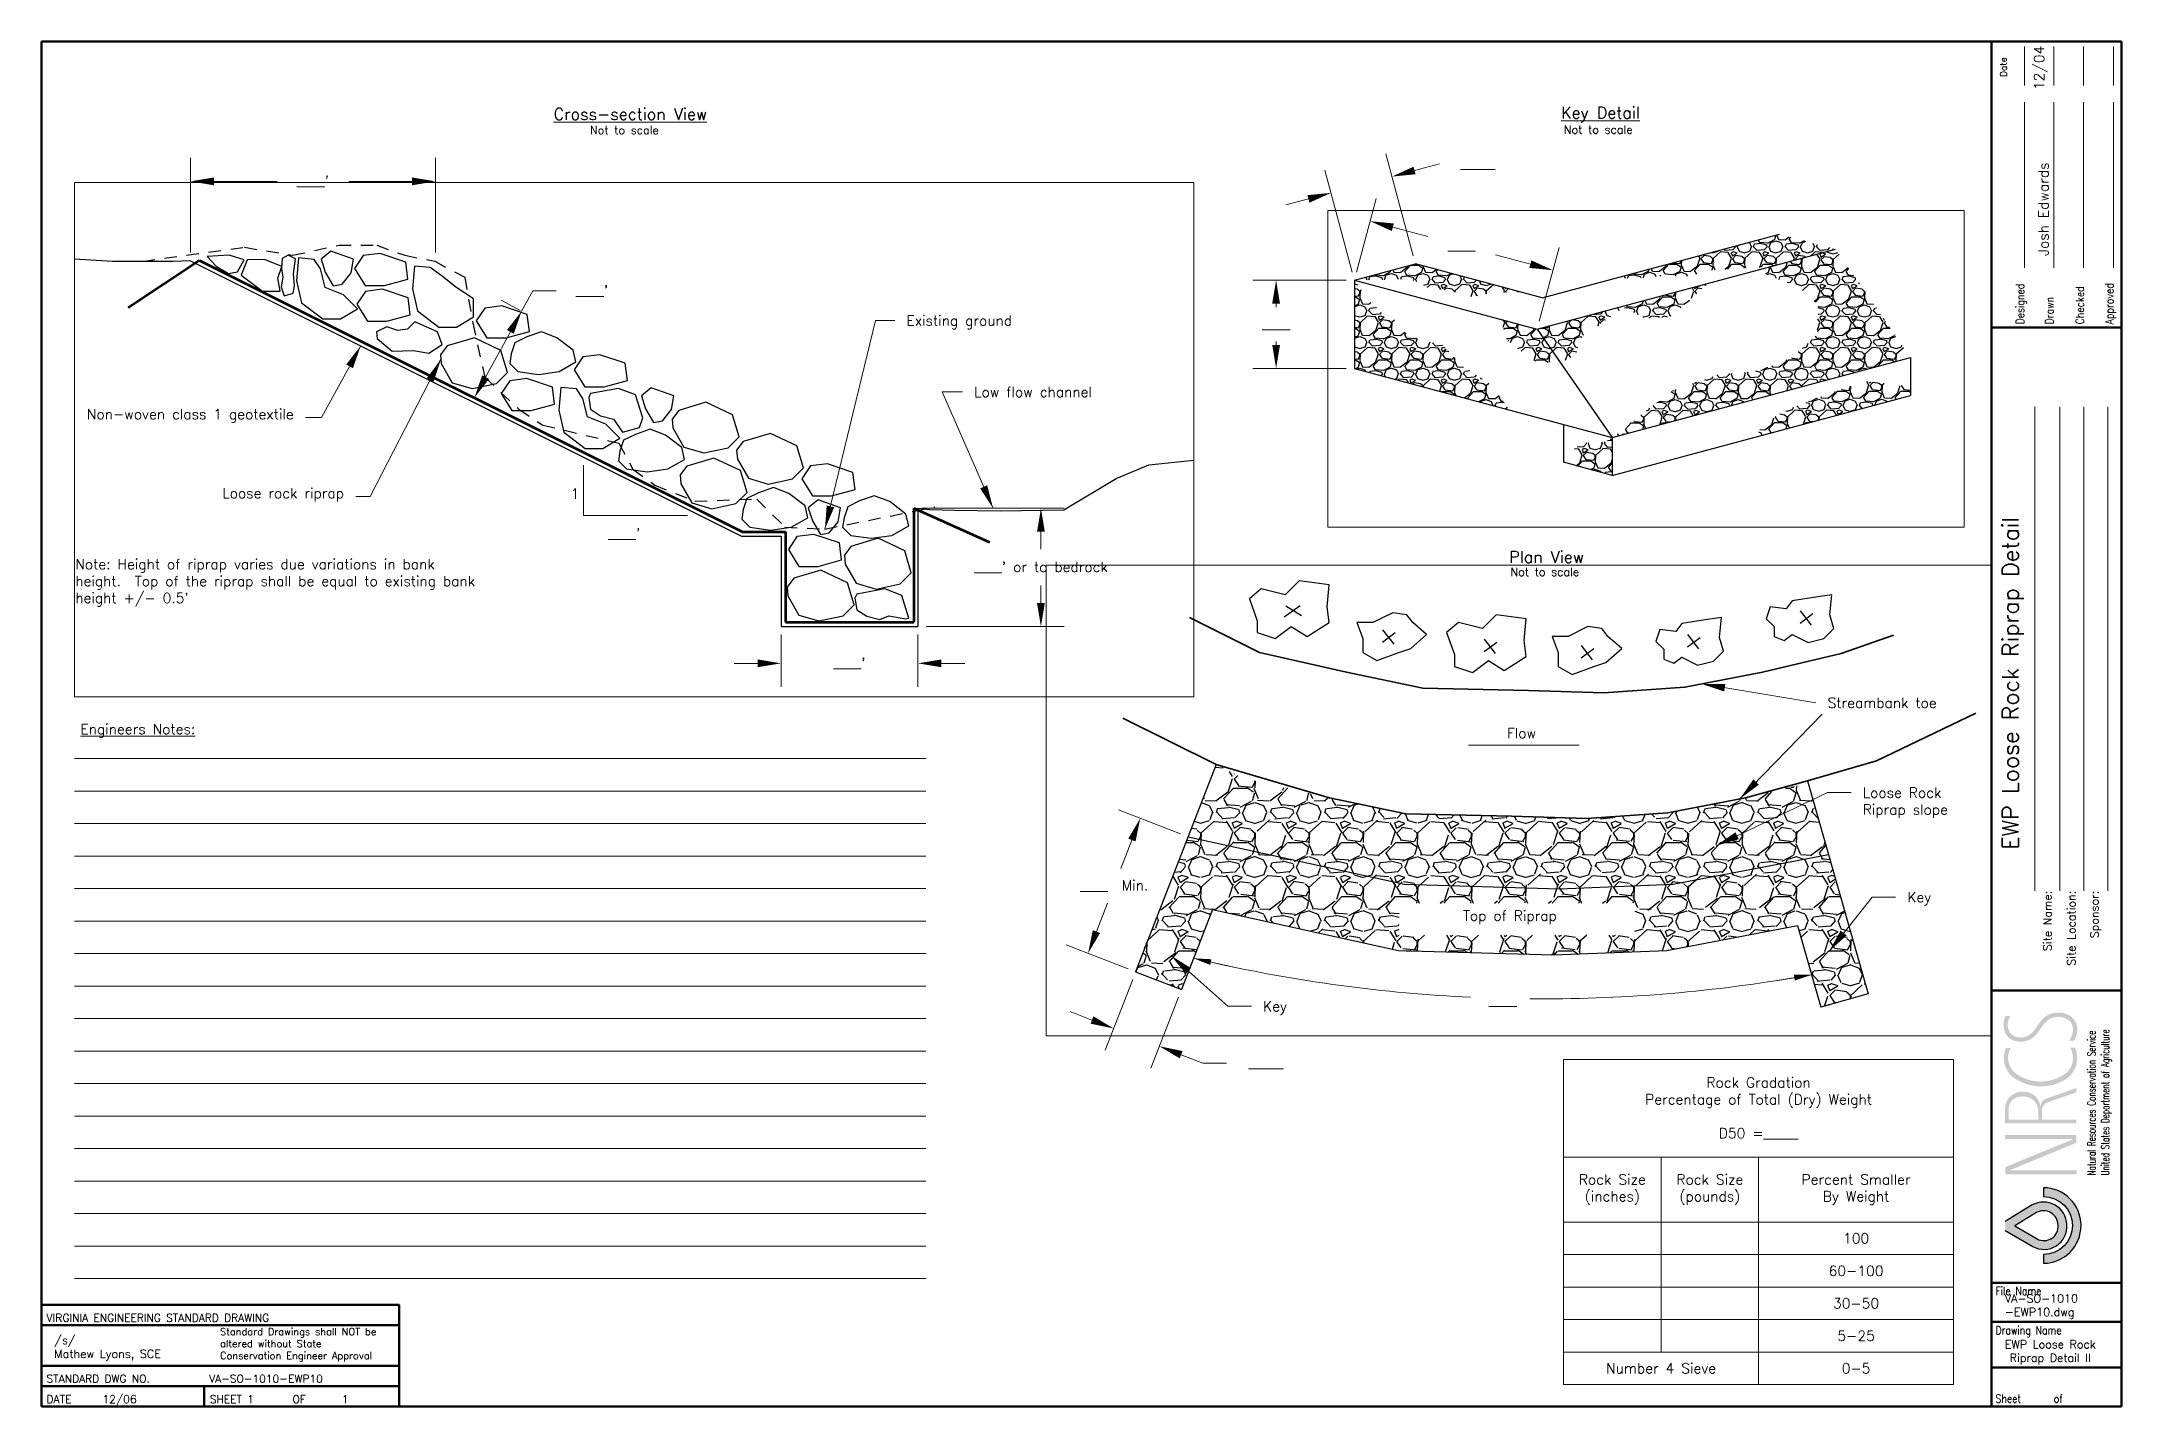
# Paper-space layout '11x17' of a CAD drawing. Header units: feet, sheet in inches. Extents: x 0.5 to 16.5, y 0.1 to 10.6.
# The model-space entities are those that its viewports show. They can reach past a viewport. Long polylines and large blocks are cut down to what shows.
import ezdxf

# ---------------------------------------------------------------- set-up
doc = ezdxf.new("R2010")
doc.units = ezdxf.units.FT
doc.header["$MEASUREMENT"] = 0
doc.linetypes.add('HIDDEN', pattern=[0.375, 0.25, -0.125])
for name, color, linetype, lineweight in [('2.Tblk.Text.User', 7, 'Continuous', 18), ('4.Tblk.Brdr.Line', 7, 'Continuous', 50), ('4.Tblk.logo', 7, 'Continuous', 20), ('4.Tblk.Text', 7, 'Continuous', 18), ('Geotextile', 250, 'Continuous', 53), ('Ground', 252, 'Continuous', 30), ('Streambed', 163, 'Continuous', 35)]:
    doc.layers.add(name, color=color, linetype=linetype, lineweight=lineweight)
doc.layers.add('2.Vprt', color=4, linetype='Continuous', plot=False)
for name, color, linetype in [('Existing ground', 7, 'Continuous'), ('Riprap Hatch', 253, 'Continuous'), ('Veg.', 102, 'Continuous')]:
    doc.layers.add(name, color=color, linetype=linetype)
doc.styles.add('Notes_Dimensions', font='romans.shx', dxfattribs={"height": 0.078})
doc.styles.get("Standard").update_dxf_attribs({"font": 'romans.shx'})
doc.styles.add('Title Block Notes', font='romans.shx', dxfattribs={"height": 0.12})
doc.dimstyles.get("Standard").update_dxf_attribs({"dimtxt": 0.078, "dimasz": 0.18, "dimexe": 0.18, "dimexo": 0.0625, "dimgap": 0.09, "dimtad": 0, "dimtih": 1, "dimtoh": 1, "dimdec": 4, "dimzin": 0, "dimdsep": 46, "dimtxsty": 'Notes_Dimensions', "dimcen": 0.09, "dimclrd": 256, "dimclre": 256, "dimclrt": 256, "dimadec": 0, "dimazin": 0, "dimtfac": 1, "dimtdec": 4, "dimtofl": 0, "dimtmove": 0, "dimatfit": 3, "dimfxl": 0, "dimtolj": 1, "dimtzin": 0, "dimlwd": -1, "dimlwe": -1, "dimarcsym": 0})
pattern_1 = [(228.0128, (0.396, 0.55), (-4.399999027686989, -4.950000737883986), [0.0739948, -7.325498400000001]), (184.9697, (0.3465, 0.4950000000000001), (6.6000005783347, 0.5499952188538786), [0.1269774, -12.57075875]), (132.5104, (0.22, 0.484), (5.499994895090746, -6.050004770629159), [0.08953340000000001, -8.8638176]), (267.2737, (0.005500000000000001, 0.3465), (0.5499978097499547, 11.00000016223541), [0.1156309, -11.4474569]), (292.8337, (0, 0.231), (-2.750005447990427, 6.599998026477778), [0.11338525, -11.22515515]), (357.2737, (0.044, 0.1265), (-11.00000016223541, 0.5499978097499554), [0.1156309, -11.4474569]), (37.6942, (0.1595, 0.121), (-7.150004040089887, -5.499994722838291), [0.15291595, -15.13866695]), (72.2553, (0.2805, 0.2145), (3.850005919487975, 12.09999792718155), [0.1443684, -14.29247655]), (121.4296, (0.3245, 0.352), (-4.400004528797001, 7.149997270070912), [0.1160225, -11.48624015]), (175.2364, (0.264, 0.451), (6.050000520475772, -0.5499953429636933), [0.1324576, -6.490419650000001]), (222.3974, (0.132, 0.462), (-6.60000404309028, -6.049995645107765), [0.1712964, -16.95835625]), (138.8141, (0.55, 0.341), (-3.850001620743144, 3.299998522338516), [0.05846555, -5.788114200000001]), (171.4692, (0.5060000000000001, 0.3795), (7.149999056648321, -1.100004350521885), [0.11123035, -11.01183105]), (225, (0.396, 0.396), (-6.106226635438361e-17, -0.5500001701969238), [0.07778155, -0.7000356]), (203.1986, (0.3575, 0.462), (2.749999851866892, 1.10000072889567), [0.0418869, -4.14678825]), (291.8014, (0.319, 0.4455000000000001), (-0.5499999507753568, 1.650000150155924), [0.05923665, -2.9026041]), (30.9638, (0.341, 0.3905), (1.649998912258399, 1.100001365947403), [0.09621095, -3.11081265]), (161.5651, (0.4235, 0.4400000000000001), (1.100000239026129, -0.5499991217724893), [0.06957005000000002, -1.66968285]), (16.38950000000001, (0, 0.4455000000000001), (5.500001209126578, 1.649995990399884), [0.09746, -9.64856475]), (70.3462, (0.09350000000000001, 0.473), (-2.19999738605446, -6.050001174583423), [0.08176355, -8.0945744]), (293.1986, (0.4235, 0.55), (-1.10000072889567, 2.749999851866892), [0.08377325000000001, -4.104901900000001]), (343.6105, (0.4565, 0.473), (-5.500001209126577, 1.649995990399886), [0.09746, -9.64856475]), (339.444, (0, 0.1045), (-2.750001014498333, 1.099997798031871), [0.09398400000000001, -4.6052182]), (294.7751, (0.08800000000000001, 0.07150000000000001), (-2.749995704084844, 6.050001882011515), [0.07874790000000001, -7.79605365]), (66.80140000000002, (0.429, 0), (1.10000072889567, 2.749999851866892), [0.08377325000000001, -4.104901900000001]), (17.354, (0.462, 0.07700000000000001), (-7.150001110503259, -2.199996976242515), [0.09219705, -9.1274832]), (69.444, (0.1595, 0), (-1.099997798031873, -2.750001014498332), [0.04699200000000001, -4.6522102]), (101.3099, (0.396, 0), (-0.549998697688883, 2.200000413727024), [0.0280445, -2.77641595]), (165.9638, (0.3905, 0.0275), (1.650000300294357, -0.5499989315486852), [0.11338525, -2.1543225]), (186.009, (0.2805, 0.05500000000000001), (5.499999862998322, 0.5499996246150128), [0.1050775, -10.40265765]), (303.6901, (0.341, 0.341), (-0.550000733978955, 1.099999756774138), [0.0793221, -1.90373095]), (353.1572, (0.385, 0.275), (9.349999651013203, -1.100004398858619), [0.1384867, -13.71015965]), (60.94540000000001, (0.5225, 0.2585), (-2.200000014959604, -3.850000211513328), [0.0566258, -5.6059707]), (90, (0.55, 0.3080000000000001), (-0.5499999999999999, 0.55), [0.033, -0.517]), (120.2564, (0.2695, 0.07150000000000001), (2.199997187741482, -3.850001350720104), [0.0764082, -7.564436000000001]), (48.01280000000001, (0.231, 0.1375), (4.399999027686988, 4.950000737883987), [0.1479896, -7.251503599999999]), (0, (0.33, 0.2475), (0.55, 0.55), [0.143, -0.407]), (325.3048, (0.473, 0.2475), (-5.49999684244314, 3.850004735276952), [0.0869627, -8.6093007]), (254.0546, (0.5445, 0.198), (-0.5499999391130096, -2.200000069658683), [0.08008110000000002, -3.9239794]), (207.646, (0.5225, 0.121), (-10.44999769394878, -5.500004242243049), [0.13038575, -12.9082107]), (175.4261, (0.407, 0.06050000000000001), (-7.150000307071674, 0.5499971406385962), [0.13793945, -13.6559907])]
pattern_2 = [(228.0128, (1.8, 2.5), (-19.9999955803954, -22.50000335401812), [0.33634, -33.29772]), (184.9697, (1.575, 2.25), (30.00000262879409, 2.49997826751763), [0.57717, -57.1398125]), (132.5104, (1, 2.2), (24.99997679586703, -27.500021684678), [0.4069700000000001, -40.29008]), (267.2737, (0.025, 1.575), (2.499990044317976, 50.00000073743367), [0.525595, -52.033895]), (292.8337, (0, 1.05), (-12.50002476359285, 29.99999102944444), [0.5153875, -51.02343250000001]), (357.2737, (0.2, 0.5750000000000001), (-50.00000073743367, 2.499990044317979), [0.525595, -52.033895]), (37.6942, (0.725, 0.55), (-32.50001836404494, -24.99997601290132), [0.6950725, -68.8121225]), (72.2553, (1.275, 0.9750000000000001), (17.50002690676352, 54.99999057809796), [0.65622, -64.9658025]), (121.4296, (1.475, 1.6), (-20.00002058544091, 32.49998759123142), [0.527375, -52.2101825]), (175.2364, (1.2, 2.05), (27.50000236579896, -2.499978831653151), [0.6020800000000001, -29.5019075]), (222.3974, (0.6, 2.1), (-30.00001837768309, -27.4999802050353), [0.77862, -77.0834375]), (138.8141, (2.5, 1.55), (-17.50000736701429, 14.99999328335689), [0.2657525, -26.30961]), (171.4692, (2.3, 1.725), (32.49999571203782, -5.000019775099476), [0.5055925, -50.0537775]), (225, (1.8, 1.8), (-2.775557561562891e-16, -2.50000077362238), [0.3535525, -3.18198]), (203.1986, (1.625, 2.1), (12.49999932666769, 5.000003313162135), [0.190395, -18.8490375]), (291.8014, (1.45, 2.025), (-2.499999776251622, 7.500000682526925), [0.2692575, -13.193655]), (30.9638, (1.55, 1.775), (7.499995055719994, 5.000006208851832), [0.4373225, -14.1400575]), (161.5651, (1.925, 2), (5.000001086482405, -2.499996008056769), [0.3162275000000001, -7.5894675]), (16.38950000000001, (0, 2.025), (25.0000054960299, 7.499981774544926), [0.443, -43.8571125]), (70.3462, (0.425, 2.15), (-9.999988118429364, -27.50000533901556), [0.3716524999999999, -36.79352]), (293.1986, (1.925, 2.5), (-5.000003313162135, 12.49999932666769), [0.3807875, -18.658645]), (343.6105, (2.075, 2.15), (-25.00000549602989, 7.499981774544934), [0.443, -43.8571125]), (339.444, (0, 0.475), (-12.50000461135606, 4.999989991053961), [0.4272, -20.93281]), (294.7751, (0.4, 0.325), (-12.49998047311292, 27.50000855459779), [0.357945, -35.4366075]), (66.80140000000002, (1.95, 0), (5.000003313162137, 12.49999932666769), [0.3807875, -18.658645]), (17.354, (2.1, 0.35), (-32.50000504774208, -9.999986255647796), [0.4190775, -41.48855999999999]), (69.444, (0.725, 0), (-4.999989991053967, -12.50000461135605), [0.2136, -21.14641]), (101.3099, (1.8, 0), (-2.499994080404013, 10.00000188057738), [0.127475, -12.6200725]), (165.9638, (1.775, 0.125), (7.500001364974349, -2.499995143403114), [0.5153875, -9.792375]), (186.009, (1.275, 0.25), (24.9999993772651, 2.499998293704603), [0.477625, -47.2848075]), (303.6901, (1.55, 1.55), (-2.500003336267977, 4.999998894427901), [0.360555, -8.6533225]), (353.1572, (1.75, 1.25), (42.49999841369637, -5.000019994811903), [0.6294850000000001, -62.31890749999999]), (60.94540000000001, (2.375, 1.175), (-10.0000000679982, -17.50000096142422), [0.25739, -25.481685]), (90, (2.5, 1.4), (-2.5, 2.5), [0.15, -2.35]), (120.2564, (1.225, 0.325), (9.999987217006735, -17.50000613963683), [0.34731, -34.38380000000001]), (48.01280000000001, (1.05, 0.625), (19.9999955803954, 22.50000335401812), [0.67268, -32.96138]), (0, (1.5, 1.125), (2.5, 2.5), [0.65, -1.85]), (325.3048, (2.15, 1.125), (-24.99998564746882, 17.50002152398615), [0.395285, -39.133185]), (254.0546, (2.475, 0.8999999999999999), (-2.499999723240953, -10.00000031663038), [0.364005, -17.83627]), (207.646, (2.375, 0.55), (-47.49998951794898, -25.00001928292295), [0.5926625, -58.67368499999999]), (175.4261, (1.85, 0.275), (-32.50000139578034, 2.49998700290271), [0.6269975, -62.07268499999999])]

psp = doc.layouts.new('11x17')

# ---------------------------------------------------------------- texts
at = {"insert": (0.5530269194686559, 0.5329776743055312), "char_height": 0.063, "width": 1.06554934248057, "attachment_point": 4, "style": 'Notes_Dimensions'}
psp.add_mtext('/s/\\PMathew Lyons, SCE', dxfattribs=at)
at = {"layer": '2.Tblk.Text.User', "rotation": 90}
for s, insert, char_height, width, attachment_point, style in [('12/04', (15.78346191240795, 10.21326735303396), 0.078, 0.5937256236997541, 1, 'Notes_Dimensions'), ('Josh Edwards', (15.81759510944426, 8.937411879832327), 0.078, 2.732919637840908, 1, 'Notes_Dimensions'), ('{\\H2.083x;EWP Loose Rock Riprap Detail}', (15.62268775998268, 5.648783897235938), 0.06, 2.993023784970356, 5, 'Title Block Notes'), ('{\\H1.042x;Site Name:}', (15.88641698351933, 4.052579640939327), 0.06, 0.5629322426570909, 6, 'Title Block Notes'), ('Site Location:', (16.07055001161031, 4.052579640939327), 0.0625, 0.6770562889429499, 6, 'Title Block Notes'), ('{\\H1.042x;Sponsor:}', (16.25903324958688, 4.052579640939327), 0.06, 0.4806984196606159, 6, 'Title Block Notes')]:
    psp.add_mtext(s, dxfattribs=dict(at, insert=insert, char_height=char_height, width=width, attachment_point=attachment_point, style=style))
at = {"layer": '2.Tblk.Text.User', "style": 'Notes_Dimensions'}
for s, insert, char_height, width, attachment_point in [('{\\LKey Detail}', (12.44797112184188, 10.02418269018048), 0.09, 1.33663445282874, 5), ('{\\LCross-section View}', (4.984156266675291, 10.02823242945159), 0.09, 1.608360223830719, 5), ('Not to scale', (4.939191050122203, 9.905897726084856), 0.063, 0.6147586698156928, 5), ('Not to scale', (12.43106482356563, 9.909161825646581), 0.063, 0.6147586698156928, 5), ('{\\H1.154x;\\LPlan View\\l}', (12.03299743654773, 6.62078469128161), 0.078, 1.764676338805678, 5), ('Not to scale', (12.02025013940843, 6.506294763999943), 0.063, 0.6147586698156928, 5), ('{\\LEngineers Notes:}', (1.196206813380029, 5.284205202679161), 0.078, 1.187221063416052, 5), ('Flow', (11.84096637016145, 5.266018800232782), 0.078, 0.558042079280824, 5), ('Top of Riprap', (11.7514026930174, 3.84849320397494), 0.078, 1.366609973822365, 5), ('____', (11.69682599469607, 3.204981628878368), 0.078, 0.8272564333441466, 5), ('Rock Gradation\\PPercentage of Total (Dry) Weight\\P\\PD50 =_____', (13.66445563812075, 2.379469662936576), 0.078, 3, 5), ('Rock Size (inches)', (12.53945563812075, 1.754469662936576), 0.078, 0.75, 5), ('Rock Size (pounds)', (13.28945563812075, 1.754469662936576), 0.078, 0.75, 5), ('Percent Smaller\\PBy Weight', (14.41445563812075, 1.754469662936576), 0.078, 1.5, 5), ('100', (14.41445563812075, 1.379469662936576), 0.078, 1.5, 5), ('60-100', (14.41445563812075, 1.129469662936576), 0.078, 1.5, 5), ('30-50', (14.41445563812075, 0.8794696629365761), 0.078, 1.5, 5), ('{\\H0.8013x;VA-SO-1010\\P-EWP10.dwg}', (15.55927786627904, 0.947911083134418), 0.078, 0.7908725868057047, 1), ('5-25', (14.41445563812075, 0.6294696629365752), 0.078, 1.5, 5), ('EWP Loose Rock Riprap Detail II', (15.90854488830411, 0.5014938458261682), 0.0625, 1.032232941534399, 5), ('Number 4 Sieve', (12.91445563812075, 0.3794696629365752), 0.078, 1.5, 5), ('0-5', (14.41445563812075, 0.3794696629365752), 0.078, 1.5, 5)]:
    psp.add_mtext(s, dxfattribs=dict(at, insert=insert, char_height=char_height, width=width, attachment_point=attachment_point))
for s, insert, char_height, attachment_point in [('\\A1;', (4.551920089086973, 9.530505009974194), 0.09, 1), ('\\A1;', (5.186305332615458, 8.463573744837879), 0.09, 9), ('\\A1;', (14.43692083411044, 5.614543366121376), 0.078, 1), ('Streambank toe', (14.19595584928197, 5.537902251209468), 0.078, 1), ('Loose Rock \\PRiprap slope', (14.46576731727918, 4.847134742423208), 0.078, 1), ('\\A1;Key', (14.80841909086967, 4.042774479195245), 0.078, 1), ('\\A1;Key', (9.852763378291783, 3.203677828564857), 0.078, 1)]:
    psp.add_mtext(s, dxfattribs=dict(at, insert=insert, char_height=char_height, attachment_point=attachment_point))
at = {"layer": '4.Tblk.logo', "width": 0.68}
for s, p in [('Natural Resources Conservation Service', (16.25642728556854, 1.862591369410513)), ('United States Department of Agriculture', (16.36168114681823, 1.862591369410513))]:
    psp.add_text(s, height=0.06058, rotation=90, dxfattribs=at).set_placement(p)
at = {"layer": '4.Tblk.Text', "style": 'Notes_Dimensions', "width": 0.84}
for s, p in [('Designed', (15.70732110844378, 8.410840470133818)), ('Checked', (16.16746705876116, 8.410840470133818)), ('Approved', (16.39409631596331, 8.410840470133818)), ('Drawn', (15.93284410343889, 8.410840470133818))]:
    psp.add_text(s, height=0.0625, rotation=90, dxfattribs=at).set_placement(p)
for s, p in [('File Name', (15.48728364811662, 0.9427451892623786)), ('Drawing Name', (15.48728364811662, 0.640552152714033)), ('Sheet      of', (15.48728364811662, 0.1147612019309854))]:
    psp.add_text(s, height=0.0625, dxfattribs=at).set_placement(p)
at = {"layer": '4.Tblk.Text', "style": 'Title Block Notes'}
for s, p in [('VIRGINIA ENGINEERING STANDARD DRAWING', (0.4944528258292671, 0.7377280299916222)), ('STANDARD DWG NO.', (0.4944528258292671, 0.2689780299916222)), ('VA-SO-1010-EWP10', (1.744452825829267, 0.2689780299916222)), ('DATE     12/06', (0.4944528258292671, 0.1117745637660228)), ('SHEET 1      OF      1', (1.748943474392394, 0.1117745637660228))]:
    psp.add_text(s, height=0.06, dxfattribs=at).set_placement(p)
at = {"layer": '4.Tblk.Text', "insert": (15.52453924263229, 10.31409705798705), "char_height": 0.05, "width": 0.1976407009715115, "attachment_point": 1, "rotation": 91, "style": 'Notes_Dimensions'}
psp.add_mtext('Date', dxfattribs=at)
at = {"layer": '4.Tblk.Text', "char_height": 0.078, "style": 'Notes_Dimensions'}
for s, insert, attachment_point in [('\\A1;Existing ground', (7.109101536425857, 8.478943968099058), 1), ('\\A1;Low flow channel', (7.629720875684843, 7.929888406164407), 1), ('\\A1;Non-woven class 1 geotextile', (2.395430543379081, 7.655149838079405), 9), ('\\A1;Loose rock riprap', (2.782004705001359, 7.047136608301356), 9)]:
    psp.add_mtext(s, dxfattribs=dict(at, insert=insert, attachment_point=attachment_point))
at = {"layer": '4.Tblk.Text', "attachment_point": 1}
for s, insert, char_height, width, style in [('1', (4.525586625759793, 7.147067411077764), 0.078, 0.1926841800324013, 'Notes_Dimensions'), ("____'", (4.813500259846904, 6.841475944189362), 0.078, 0.651533110074503, 'Notes_Dimensions'), ("Note: Height of riprap varies due variations in bank\\Pheight.  Top of the riprap shall be equal to existing bank height +/- 0.5'", (0.7151866907688529, 6.604868511370757), 0.078, 3.449499522306262, 'Notes_Dimensions'), ('Standard Drawings shall NOT be altered without State Conservation Engineer Approval', (1.828842571791825, 0.6884698529928315), 0.055, 1.376897344635347, 'Title Block Notes')]:
    psp.add_mtext(s, dxfattribs=dict(at, insert=insert, char_height=char_height, width=width, style=style))

msp = doc.modelspace()

# ---------------------------------------------------------------- texts
at = {"char_height": 0.09, "attachment_point": 9, "style": 'Notes_Dimensions'}
for insert in [(425.4698794433158, 624.2669561380109), (425.5041128282751, 624.2557542422535), (425.5383838693463, 624.1416265571773), (425.5612312300605, 624.1302137970841), (425.5955022317376, 624.1530393383066), (425.6426614286576, 624.1503779966414), (432.7696089483011, 623.6963177415009), (432.73530024884, 623.6622903177226), (427.6289167049914, 623.5367498725533), (427.7774621538921, 623.5479517572913), (430.290633440308, 623.4226221874773), (430.4734498903473, 623.4338240742661)]:
    msp.add_mtext('\\A1;', dxfattribs=dict(at, insert=insert))

# ---------------------------------------------------------------- blocks, each defined once
blk = doc.blocks.new('*D14')
at = {"layer": '2.Tblk.Text.User'}
for p, q in [((9.217428847736997, 4.492014886864176), (8.740330731497773, 4.676511972794766)), ((8.843293024153468, 4.443705687890164), (8.75841159482927, 4.224207532512777)), ((8.570887131956102, 3.739280805706812), (8.655768561280302, 3.958778961084205)), ((8.815178963290723, 3.451821427120526), (8.3380808470515, 3.636318513051117))]:
    blk.add_line(p, q, dxfattribs=at)
for points in [[(8.815312309356777, 4.454526020577573), (8.871273738950158, 4.432885355202755), (8.908215020277922, 4.611589976670313)], [(8.542906417159411, 3.750101138394221), (8.598867846752793, 3.728460473019402), (8.505965135831648, 3.571396516926664)]]:
    blk.add_solid(points, dxfattribs=at)
at = {"layer": 'Defpoints', "color": 0}
for p in [(9.275722003563438, 4.469472527098739), (8.505965135831648, 3.571396516926664), (8.873472119117164, 3.429279067355091)]:
    blk.add_point(p, dxfattribs=at)
at = {"layer": '2.Tblk.Text.User', "insert": (8.70709007805478, 4.091493246798489), "char_height": 0.078, "attachment_point": 5, "style": 'Notes_Dimensions'}
blk.add_mtext('\\A1;____  Min.', dxfattribs=at)
blk = doc.blocks.new('*D15')
at = {"layer": '2.Tblk.Text.User'}
for p, q in [((10.49269822352246, 8.7513459179845), (9.772772669402604, 8.7513459179845)), ((9.952772669402604, 8.5713459179845), (9.952772669402604, 8.544376053514652)), ((9.952772669402604, 8.251977617616237), (9.952772669402604, 8.27894748208608)), ((10.49269822352246, 8.071977617616238), (9.772772669402604, 8.071977617616238))]:
    blk.add_line(p, q, dxfattribs=at)
for points in [[(9.922772669402605, 8.5713459179845), (9.982772669402603, 8.5713459179845), (9.952772669402604, 8.7513459179845)], [(9.922772669402605, 8.251977617616237), (9.982772669402603, 8.251977617616237), (9.952772669402604, 8.071977617616238)]]:
    blk.add_solid(points, dxfattribs=at)
at = {"layer": 'Defpoints', "color": 0}
for p in [(10.55519822352246, 8.7513459179845), (9.952772669402604, 8.071977617616238), (10.55519822352246, 8.071977617616238)]:
    blk.add_point(p, dxfattribs=at)
at = {"layer": '2.Tblk.Text.User', "insert": (9.952772669402602, 8.411661767800368), "char_height": 0.078, "attachment_point": 5, "style": 'Notes_Dimensions'}
blk.add_mtext('\\A1;____', dxfattribs=at)
blk = doc.blocks.new('*D16')
at = {"layer": '2.Tblk.Text.User'}
for p, q in [((11.00775016669483, 8.937311606966302), (10.79751639316637, 9.721914731241469)), ((11.01797047001686, 9.59463551062789), (11.21046921722235, 9.646215394485603)), ((10.53902203320355, 8.811716282127568), (10.32878825967509, 9.596319406402735)), ((10.20150903906151, 9.37586532955225), (10.02764239032948, 9.329277901433796))]:
    blk.add_line(p, q, dxfattribs=at)
for points in [[(11.01020589866378, 9.623613285416562), (11.02573504136993, 9.565657735839217), (10.84410382128482, 9.548048082509437)], [(10.19374446770843, 9.404843104340921), (10.20927361041458, 9.346887554763576), (10.37537568779354, 9.422452757670703)]]:
    blk.add_solid(points, dxfattribs=at)
at = {"layer": 'Defpoints', "color": 0}
for p in [(10.84410382128482, 9.548048082509437), (11.02392635701374, 8.876941242823236), (10.55519822352246, 8.7513459179845)]:
    blk.add_point(p, dxfattribs=at)
at = {"layer": '2.Tblk.Text.User', "insert": (11.50389778865092, 9.646215394485603), "char_height": 0.078, "attachment_point": 5, "style": 'Notes_Dimensions'}
blk.add_mtext('\\A1;_____', dxfattribs=at)
blk = doc.blocks.new('*D17')
at = {"layer": '2.Tblk.Text.User'}
for p, q in [((10.57137441384137, 8.811716282127566), (10.72319253441404, 9.378309221614414)), ((10.85047175502762, 9.157855144763928), (11.11884016367537, 9.08594604639274)), ((11.97755881431521, 8.434930307611362), (12.12937693488789, 9.00152324709821)), ((11.9089228580374, 8.87424402648463), (11.64055444938965, 8.946153124855819))]:
    blk.add_line(p, q, dxfattribs=at)
for points in [[(10.85823632638069, 9.1868329195526), (10.84270718367454, 9.128877369975257), (10.67660510629559, 9.204442572882382)], [(11.91668742939048, 8.903221801273302), (11.90115828668433, 8.845266251695959), (12.08278950676944, 8.827656598366177)]]:
    blk.add_solid(points, dxfattribs=at)
at = {"layer": 'Defpoints', "color": 0}
for p in [(10.67660510629559, 9.204442572882382), (10.55519822352246, 8.7513459179845), (11.96138262399631, 8.374559943468295)]:
    blk.add_point(p, dxfattribs=at)
at = {"layer": '2.Tblk.Text.User', "insert": (11.37969730653251, 9.01604958562428), "char_height": 0.078, "attachment_point": 5, "style": 'Notes_Dimensions'}
blk.add_mtext('\\A1;____', dxfattribs=at)
blk = doc.blocks.new('*D18')
at = {"layer": '2.Tblk.Text.User'}
for p, q in [((8.850803854728609, 3.371034756134058), (8.638649407430226, 2.825920695190114)), ((9.201420581183983, 3.234577263759159), (8.989266133885602, 2.689463202815216)), ((8.53619039255257, 3.058948912945604), (8.368446776235995, 3.124233514384521)), ((9.222294351641091, 2.791922217692873), (9.390037967957664, 2.726637616253957)), ((9.390037967957664, 2.726637616253957), (9.570037967957665, 2.726637616253957))]:
    blk.add_line(p, q, dxfattribs=at)
for points in [[(8.547071159459055, 3.0869061823317), (8.525309625646083, 3.030991643559508), (8.703934008869142, 2.993664311506688)], [(9.233175118547578, 2.819879487078969), (9.211413584734606, 2.763964948306777), (9.054550735324518, 2.85720681913179)]]:
    blk.add_solid(points, dxfattribs=at)
at = {"layer": 'Defpoints', "color": 0}
for p in [(8.873472119117121, 3.429279067355091), (9.224088845572496, 3.292821574980192), (9.054550735324518, 2.85720681913179)]:
    blk.add_point(p, dxfattribs=at)
at = {"layer": '2.Tblk.Text.User', "insert": (9.875466539386236, 2.726637616253957), "char_height": 0.078, "attachment_point": 5, "style": 'Notes_Dimensions'}
blk.add_mtext('\\A1;_____', dxfattribs=at)
blk = doc.blocks.new('*D22')
at = {"layer": '4.Tblk.Text'}
for p, q in [((6.144747832914317, 6.024406764682695), (6.144747832914317, 5.622982831958229)), ((7.197570423085805, 6.024406764682546), (7.197570423085805, 5.622982831958229)), ((5.964747832914317, 5.802982831958229), (5.784747832914316, 5.802982831958229)), ((7.377570423085805, 5.802982831958229), (7.557570423085806, 5.802982831958229))]:
    blk.add_line(p, q, dxfattribs=at)
for points in [[(5.964747832914317, 5.832982831958229), (5.964747832914317, 5.772982831958228), (6.144747832914317, 5.802982831958229)], [(7.377570423085805, 5.832982831958229), (7.377570423085805, 5.772982831958228), (7.197570423085805, 5.802982831958229)]]:
    blk.add_solid(points, dxfattribs=at)
at = {"layer": 'Defpoints', "color": 0}
for p in [(6.144747832914317, 6.086906764682695), (7.197570423085805, 6.086906764682546), (7.197570423085805, 5.802982831958229)]:
    blk.add_point(p, dxfattribs=at)
at = {"layer": '4.Tblk.Text', "insert": (6.671159128000062, 5.802982831958229), "char_height": 0.078, "attachment_point": 5, "style": 'Notes_Dimensions'}
blk.add_mtext("\\A1;____'", dxfattribs=at)
blk = doc.blocks.new('*D23')
at = {"layer": '4.Tblk.Text'}
for p, q in [((7.227169717142972, 6.995678199268184), (8.323590638643452, 6.995678199268184)), ((8.143590638643452, 6.815678199268184), (8.143590638643452, 6.681435339118222)), ((8.143590638643452, 6.266906764682545), (8.143590638643452, 6.401149624832508)), ((7.260070423085805, 6.086906764682546), (8.323590638643452, 6.086906764682546))]:
    blk.add_line(p, q, dxfattribs=at)
for points in [[(8.113590638643453, 6.815678199268184), (8.173590638643452, 6.815678199268184), (8.143590638643452, 6.995678199268184)], [(8.113590638643453, 6.266906764682545), (8.173590638643452, 6.266906764682545), (8.143590638643452, 6.086906764682546)]]:
    blk.add_solid(points, dxfattribs=at)
at = {"layer": 'Defpoints', "color": 0}
for p in [(7.164669717142972, 6.995678199268184), (7.197570423085805, 6.086906764682546), (8.143590638643452, 6.086906764682546)]:
    blk.add_point(p, dxfattribs=at)
at = {"layer": '4.Tblk.Text', "insert": (8.14359063864345, 6.541292481975366), "char_height": 0.078, "attachment_point": 5, "style": 'Notes_Dimensions'}
blk.add_mtext("\\A1;____' or to bedrock", dxfattribs=at)
blk = doc.blocks.new('*D24')
at = {"layer": '4.Tblk.Text'}
for p, q in [((1.601113471469562, 8.963177899099893), (1.601113471469562, 9.691097316244278)), ((3.485577129384801, 8.963177899099893), (3.485577129384801, 9.691097316244278)), ((1.781113471469562, 9.511097316244278), (2.267631014712896, 9.511097316244278)), ((3.305577129384801, 9.511097316244278), (2.819059586141467, 9.511097316244278))]:
    blk.add_line(p, q, dxfattribs=at)
for points in [[(1.781113471469562, 9.541097316244278), (1.781113471469562, 9.481097316244279), (1.601113471469562, 9.511097316244278)], [(3.305577129384801, 9.541097316244278), (3.305577129384801, 9.481097316244279), (3.485577129384801, 9.511097316244278)]]:
    blk.add_solid(points, dxfattribs=at)
at = {"layer": 'Defpoints', "color": 0}
for p in [(3.485577129384801, 9.511097316244278), (1.601113471469562, 8.900677899099893), (3.485577129384801, 8.900677899099893)]:
    blk.add_point(p, dxfattribs=at)
at = {"layer": '4.Tblk.Text', "insert": (2.543345300427181, 9.511097316244278), "char_height": 0.078, "attachment_point": 5, "style": 'Notes_Dimensions'}
blk.add_mtext("\\A1;____'", dxfattribs=at)
blk = doc.blocks.new('*D25')
at = {"layer": '4.Tblk.Text'}
for p, q in [((4.148284165388323, 8.5111669628147), (4.234598036151736, 8.669122386000598)), ((4.234598036151736, 8.669122386000598), (4.414598036151737, 8.669122386000598)), ((4.137548510170721, 8.51703340246155), (3.990328742202423, 8.597480833578114)), ((3.871835260149081, 8.00526213627722), (4.061970294624909, 8.3532115396288)), ((3.774785734168065, 7.853173152738171), (3.627565966199767, 7.933620583854735))]:
    blk.add_line(p, q, dxfattribs=at)
for points in [[(4.035644390760592, 8.367597184756034), (4.088296198489226, 8.338825894501564), (4.148284165388323, 8.5111669628147)], [(3.845509356284764, 8.019647781404457), (3.898161164013398, 7.990876491149986), (3.785521389385667, 7.847306713091321)]]:
    blk.add_solid(points, dxfattribs=at)
at = {"layer": 'Defpoints', "color": 0}
for p in [(4.148284165388323, 8.5111669628147), (4.192394143221381, 8.487063308446475), (3.829631367218724, 7.823203058723096)]:
    blk.add_point(p, dxfattribs=at)
at = {"layer": '4.Tblk.Text', "insert": (4.690312321866022, 8.669122386000597), "char_height": 0.078, "attachment_point": 5, "style": 'Notes_Dimensions'}
blk.add_mtext("\\A1;____'", dxfattribs=at)

# ---------------------------------------------------------------- dimensions: what is measured, and where the dimension line sits
at = {"layer": '2.Tblk.Text.User'}
for base, p1, p2, angle, text, override, picture, middle in [((10.84410382128482, 9.548048082509437), (10.55519822352246, 8.7513459179845), (11.02392635701374, 8.876941242823234), 14.999999999999785, '_____', {"dimgap": 0.078}, '*D16', (11.50389778865092, 9.646215394485603)), ((8.505965135831648, 3.571396516926664), (9.275722003563438, 4.469472527098739), (8.873472119117164, 3.429279067355091), 248.85817481639526, '____  Min.', {"dimtmove": 2}, '*D14', (8.70709007805478, 4.091493246798489))]:
    dim = psp.add_linear_dim(base=base, p1=p1, p2=p2, angle=angle, text=text, dimstyle='Standard', override=override, dxfattribs=at)
    dim.commit()
    dim.dimension.update_dxf_attribs({"geometry": picture, "text_midpoint": middle, "dimtype": 161})
for p1, p2, distance, text, picture, middle in [((11.96138262399631, 8.374559943468295), (10.55519822352246, 8.7513459179845), -0.4690801742392648, '____', '*D17', (11.37969730653251, 9.01604958562428)), ((8.873472119117121, 3.429279067355091), (9.224088845572496, 3.292821574980192), -0.46744345790621344, '_____', '*D18', (9.875466539386236, 2.726637616253957))]:
    dim = psp.add_aligned_dim(p1=p1, p2=p2, distance=distance, text=text, dimstyle='Standard', dxfattribs=at)
    dim.commit()
    dim.dimension.update_dxf_attribs({"geometry": picture, "text_midpoint": middle})
dim = psp.add_linear_dim(base=(9.952772669402604, 8.071977617616238), p1=(10.55519822352246, 8.7513459179845), p2=(10.55519822352246, 8.071977617616238), angle=270, text='____', dimstyle='Standard', dxfattribs=at)
dim.commit()
dim.dimension.update_dxf_attribs({"geometry": '*D15', "text_midpoint": (9.952772669402602, 8.411661767800368), "dimtype": 161})
at = {"layer": '4.Tblk.Text'}
for base, p1, p2, picture, middle in [((3.485577129384801, 9.511097316244278), (1.601113471469562, 8.900677899099893), (3.485577129384801, 8.900677899099893), '*D24', (2.543345300427181, 9.511097316244278)), ((7.197570423085805, 5.802982831958229), (6.144747832914317, 6.086906764682695), (7.197570423085805, 6.086906764682546), '*D22', (6.671159128000062, 5.802982831958229))]:
    dim = psp.add_linear_dim(base=base, p1=p1, p2=p2, text="____'", dimstyle='Standard', dxfattribs=at)
    dim.commit()
    dim.dimension.update_dxf_attribs({"geometry": picture, "text_midpoint": middle})
dim = psp.add_aligned_dim(p1=(3.829631367218724, 7.823203058723096), p2=(4.192394143221379, 8.487063308446473), distance=0.050266055130034445, text="____'", dimstyle='Standard', dxfattribs=at)
dim.commit()
dim.dimension.update_dxf_attribs({"geometry": '*D25', "text_midpoint": (4.690312321866022, 8.669122386000597)})
dim = psp.add_linear_dim(base=(8.143590638643452, 6.086906764682546), p1=(7.164669717142972, 6.995678199268184), p2=(7.197570423085805, 6.086906764682546), angle=90, text="____' or to bedrock", dimstyle='Standard', dxfattribs=at)
dim.commit()
dim.dimension.update_dxf_attribs({"geometry": '*D23', "text_midpoint": (8.14359063864345, 6.541292481975366)})

# ---------------------------------------------------------------- hatches: boundary and pattern name
at = {"layer": 'Riprap Hatch'}
h = msp.add_hatch(dxfattribs=at)
h.set_pattern_fill('GRAVEL', color=256, scale=0.55, style=0)
h.set_pattern_definition(pattern_1)
h.paths.add_polyline_path([(428.324540167957, 622.425813504698), (429.8971013686674, 622.3809260896368), (431.0503125410258, 622.425813504698), (432.1372838550749, 622.6339039855674), (431.9359849170496, 623.3401169971747), (431.7871317463106, 623.3051267783516), (430.9984939360651, 623.1522556422568), (430.1745443626926, 623.0934590514512), (429.4094505390811, 623.1169776877738), (428.3383158125876, 623.1404963240957), (427.5614514012742, 623.3051267783512), (426.8760886242348, 623.4603242973994), (426.6194239021539, 622.8008446082582)])
h.paths.add_polyline_path([(426.876088624235, 623.4603242973996), (426.6786488893558, 623.5050336951689), (426.4093165043836, 623.6395695767221), (426.1251970522762, 622.9095471317377), (426.6194239021539, 622.8008446082581)])
h.paths.add_polyline_path([(432.137283855075, 622.6339039855675), (432.6302963596889, 622.7282866135483), (432.4232518878957, 623.4546565656003), (431.9359849170496, 623.3401169971746)])
h = msp.add_hatch(dxfattribs=at)
h.set_pattern_fill('GRAVEL', color=256, scale=0.55, style=0)
h.set_pattern_definition(pattern_1)
h.paths.add_polyline_path([(428.261777264948, 621.7533149884683), (429.4660130816612, 621.7189411066046), (429.4660130816613, 621.9093036731313), (428.2684394160242, 621.9093036731311), (428.2684394160242, 622.2345423637069), (429.4660130816613, 622.2345423637069), (429.4660130816613, 622.3932311362437), (428.3245401679564, 622.425813504698), (426.1251970522762, 622.9095471317377), (425.5910610316855, 621.5371269020995), (426.0570155214536, 621.3557807869913), (426.3733812481428, 622.1686574823174)])
h = msp.add_hatch(dxfattribs=at)
h.set_pattern_fill('GRAVEL', color=256, scale=0.55, style=0)
h.set_pattern_definition(pattern_1)
h.paths.add_polyline_path([(431.0503125410261, 622.425813504698), (429.8971013686669, 622.3809260896367), (429.4660130816613, 622.3932311362436), (429.4660130816613, 622.2345423637069), (430.6635867472983, 622.2345423637069), (430.6635867472983, 621.9093036731313), (429.4660130816613, 621.9093036731313), (429.4660130816612, 621.7189411066046), (429.8343384656566, 621.7084275734068), (430.9875496380174, 621.7533149884683), (432.3158062989419, 622.0075972898663), (432.5527583679861, 621.1763031164955), (433.033605897026, 621.3133638833702), (432.6302851826551, 622.7283258257113)])
h = msp.add_hatch(dxfattribs=at)
h.set_pattern_fill('GRAVEL', color=256, scale=2.5, style=0)
h.set_pattern_definition([(228.0128, (464.7828897661092, 612.5881663372335), (-19.9999955803954, -22.50000335401812), [0.33634, -33.29772]), (184.9697, (464.5578897661092, 612.3381663372335), (30.00000262879409, 2.49997826751763), [0.57717, -57.1398125]), (132.5104, (463.9828897661092, 612.2881663372335), (24.99997679586703, -27.500021684678), [0.4069700000000001, -40.29008]), (267.2737, (463.0078897661092, 611.6631663372335), (2.499990044317976, 50.00000073743367), [0.525595, -52.033895]), (292.8337, (462.9828897661092, 611.1381663372334), (-12.50002476359285, 29.99999102944444), [0.5153875, -51.02343250000001]), (357.2737, (463.1828897661092, 610.6631663372335), (-50.00000073743367, 2.499990044317979), [0.525595, -52.033895]), (37.6942, (463.7078897661092, 610.6381663372334), (-32.50001836404494, -24.99997601290132), [0.6950725, -68.8121225]), (72.2553, (464.2578897661092, 611.0631663372335), (17.50002690676352, 54.99999057809796), [0.65622, -64.9658025]), (121.4296, (464.4578897661092, 611.6881663372335), (-20.00002058544091, 32.49998759123142), [0.527375, -52.2101825]), (175.2364, (464.1828897661092, 612.1381663372334), (27.50000236579896, -2.499978831653151), [0.6020800000000001, -29.5019075]), (222.3974, (463.5828897661092, 612.1881663372335), (-30.00001837768309, -27.4999802050353), [0.77862, -77.0834375]), (138.8141, (465.4828897661092, 611.6381663372334), (-17.50000736701429, 14.99999328335689), [0.2657525, -26.30961]), (171.4692, (465.2828897661092, 611.8131663372335), (32.49999571203782, -5.000019775099476), [0.5055925, -50.0537775]), (225, (464.7828897661092, 611.8881663372334), (-2.775557561562891e-16, -2.50000077362238), [0.3535525, -3.18198]), (203.1986, (464.6078897661092, 612.1881663372335), (12.49999932666769, 5.000003313162135), [0.190395, -18.8490375]), (291.8014, (464.4328897661092, 612.1131663372335), (-2.499999776251622, 7.500000682526925), [0.2692575, -13.193655]), (30.9638, (464.5328897661092, 611.8631663372335), (7.499995055719994, 5.000006208851832), [0.4373225, -14.1400575]), (161.5651, (464.9078897661092, 612.0881663372335), (5.000001086482405, -2.499996008056769), [0.3162275000000001, -7.5894675]), (16.38950000000001, (462.9828897661092, 612.1131663372335), (25.0000054960299, 7.499981774544926), [0.443, -43.8571125]), (70.3462, (463.4078897661092, 612.2381663372335), (-9.999988118429364, -27.50000533901556), [0.3716524999999999, -36.79352]), (293.1986, (464.9078897661092, 612.5881663372335), (-5.000003313162135, 12.49999932666769), [0.3807875, -18.658645]), (343.6105, (465.0578897661092, 612.2381663372335), (-25.00000549602989, 7.499981774544934), [0.443, -43.8571125]), (339.444, (462.9828897661092, 610.5631663372335), (-12.50000461135606, 4.999989991053961), [0.4272, -20.93281]), (294.7751, (463.3828897661092, 610.4131663372335), (-12.49998047311292, 27.50000855459779), [0.357945, -35.4366075]), (66.80140000000002, (464.9328897661092, 610.0881663372335), (5.000003313162137, 12.49999932666769), [0.3807875, -18.658645]), (17.354, (465.0828897661092, 610.4381663372335), (-32.50000504774208, -9.999986255647796), [0.4190775, -41.48855999999999]), (69.444, (463.7078897661092, 610.0881663372335), (-4.999989991053967, -12.50000461135605), [0.2136, -21.14641]), (101.3099, (464.7828897661092, 610.0881663372335), (-2.499994080404013, 10.00000188057738), [0.127475, -12.6200725]), (165.9638, (464.7578897661092, 610.2131663372335), (7.500001364974349, -2.499995143403114), [0.5153875, -9.792375]), (186.009, (464.2578897661092, 610.3381663372335), (24.9999993772651, 2.499998293704603), [0.477625, -47.2848075]), (303.6901, (464.5328897661092, 611.6381663372334), (-2.500003336267977, 4.999998894427901), [0.360555, -8.6533225]), (353.1572, (464.7328897661092, 611.3381663372335), (42.49999841369637, -5.000019994811903), [0.6294850000000001, -62.31890749999999]), (60.94540000000001, (465.3578897661092, 611.2631663372334), (-10.0000000679982, -17.50000096142422), [0.25739, -25.481685]), (90, (465.4828897661092, 611.4881663372335), (-2.5, 2.5), [0.15, -2.35]), (120.2564, (464.2078897661092, 610.4131663372335), (9.999987217006735, -17.50000613963683), [0.34731, -34.38380000000001]), (48.01280000000001, (464.0328897661092, 610.7131663372335), (19.9999955803954, 22.50000335401812), [0.67268, -32.96138]), (0, (464.4828897661092, 611.2131663372335), (2.5, 2.5), [0.65, -1.85]), (325.3048, (465.1328897661092, 611.2131663372335), (-24.99998564746882, 17.50002152398615), [0.395285, -39.133185]), (254.0546, (465.4578897661092, 610.9881663372335), (-2.499999723240953, -10.00000031663038), [0.364005, -17.83627]), (207.646, (465.3578897661092, 610.6381663372334), (-47.49998951794898, -25.00001928292295), [0.5926625, -58.67368499999999]), (175.4261, (464.8328897661092, 610.3631663372335), (-32.50000139578034, 2.49998700290271), [0.6269975, -62.07268499999999])])
h.paths.add_polyline_path([(475.7755066484345, 613.6053117081404), (462.9828897661092, 610.177540345441), (463.9582799435743, 610.0881663372335), (465.3780755102541, 610.162790016046), (466.8725934594215, 610.3866640485764), (467.9934848504389, 610.237415192905), (468.7407467541644, 610.3120388717174), (470.3847182557344, 610.7597854387319), (475.1200399405352, 611.0497142312338), (480.2165831082405, 612.4153288572109)])
h = msp.add_hatch(dxfattribs=at)
h.set_pattern_fill('GRAVEL', color=256, scale=2.5, style=0)
h.set_pattern_definition(pattern_2)
h.paths.add_polyline_path([(470.1043455373054, 609.7057629664068), (463.2112043863714, 607.8587513617002), (465.1972678823687, 606.9452570217453), (467.0506097435439, 607.038938109244), (468.0583183147155, 607.8485029571464)], flags=17)
h.paths.add_polyline_path([(480.2165831082406, 612.4153288572109), (473.9720527062034, 610.7421119788734), (477.3252396973065, 609.3720452057294), (478.8508917487293, 608.0177849130018), (478.7943889500353, 605.6478313365134), (476.8731964477496, 603.8985782648285), (474.2174293190999, 602.7700287952027), (470.9401035914761, 602.48789220211), (467.2672374129899, 601.1900592280015), (462.5235095593406, 597.4857019528304), (486.1669315798965, 603.8209377895467)])
h = msp.add_hatch(dxfattribs=at)
h.set_pattern_fill('GRAVEL', color=256, scale=2.5, style=0)
h.set_pattern_definition(pattern_2)
h.paths.add_polyline_path([(446.9139028247945, 611.2564739225447), (442.0842736933492, 609.9623786970321), (445.197991186745, 610.0062471728985), (446.1694290253611, 610.0808708517112), (447.2903204163778, 609.7823731403685), (447.8881287677016, 609.3346280714005), (448.6353877422852, 609.2600028945419), (449.8310044449331, 609.1107540388701), (450.9518958359503, 608.5883837930436), (452.9694968248126, 608.9615066812452), (455.2989222300627, 609.0097147443837)])
h = msp.add_hatch(dxfattribs=at)
h.set_pattern_fill('GRAVEL', color=256, scale=2.5, style=0)
h.set_pattern_definition(pattern_2)
h.paths.add_polyline_path([(454.321199199578, 599.6835043897979), (453.0785592116405, 601.5545654205257), (450.7527799990943, 603.0809375304439), (449.0891364973949, 604.7573136038686), (447.1408668639766, 605.304913462412), (445.7957995380689, 605.97653256391), (445.6463459856676, 606.5735279865956), (444.3760039713899, 607.2451470880936), (443.2551155095136, 608.289887579747), (442.084273693349, 609.9623786970321), (442.084273693349, 602.962378697032)])
h = msp.add_hatch(dxfattribs=at)
h.set_pattern_fill('GRAVEL', color=256, scale=2.5, style=0)
h.set_pattern_definition(pattern_2)
h.paths.add_polyline_path([(456.5731610876849, 606.0800930204946), (458.8144108654478, 603.5962590760985), (459.6997837023492, 604.1262611131936), (459.8354849385692, 605.0071198328338), (460.3104392653386, 605.7524622873135), (461.192497300768, 606.1590125808433), (461.6674545566786, 606.5655628743729), (463.6516491738005, 607.9767681868024)])
h = msp.add_hatch(dxfattribs=at)
h.set_pattern_fill('GRAVEL', color=256, scale=2.5, style=0)
h.set_pattern_definition(pattern_2)
h.paths.add_polyline_path([(456.5731610876854, 606.0800930204942), (453.6963670787528, 606.8509276519785), (454.1651135274596, 605.2302897835993), (455.2860049184767, 604.3347981476173), (456.6310722443849, 603.3646813347764), (458.8144108654478, 603.5962590760986)])
h = msp.add_hatch(dxfattribs=at)
h.set_pattern_fill('GRAVEL', color=256, scale=2.5, style=0)
h.set_pattern_definition([(228.0128, (475.6712906709672, 600.026330737576), (-19.9999955803954, -22.50000335401812), [0.33634, -33.29772]), (184.9697, (475.4462906709672, 599.776330737576), (30.00000262879409, 2.49997826751763), [0.57717, -57.1398125]), (132.5104, (474.8712906709672, 599.7263307375761), (24.99997679586703, -27.500021684678), [0.4069700000000001, -40.29008]), (267.2737, (473.8962906709672, 599.1013307375761), (2.499990044317976, 50.00000073743367), [0.525595, -52.033895]), (292.8337, (473.8712906709672, 598.576330737576), (-12.50002476359285, 29.99999102944444), [0.5153875, -51.02343250000001]), (357.2737, (474.0712906709672, 598.1013307375761), (-50.00000073743367, 2.499990044317979), [0.525595, -52.033895]), (37.6942, (474.5962906709672, 598.076330737576), (-32.50001836404494, -24.99997601290132), [0.6950725, -68.8121225]), (72.2553, (475.1462906709672, 598.501330737576), (17.50002690676352, 54.99999057809796), [0.65622, -64.9658025]), (121.4296, (475.3462906709672, 599.126330737576), (-20.00002058544091, 32.49998759123142), [0.527375, -52.2101825]), (175.2364, (475.0712906709672, 599.576330737576), (27.50000236579896, -2.499978831653151), [0.6020800000000001, -29.5019075]), (222.3974, (474.4712906709672, 599.626330737576), (-30.00001837768309, -27.4999802050353), [0.77862, -77.0834375]), (138.8141, (476.3712906709672, 599.076330737576), (-17.50000736701429, 14.99999328335689), [0.2657525, -26.30961]), (171.4692, (476.1712906709672, 599.251330737576), (32.49999571203782, -5.000019775099476), [0.5055925, -50.0537775]), (225, (475.6712906709672, 599.326330737576), (-2.775557561562891e-16, -2.50000077362238), [0.3535525, -3.18198]), (203.1986, (475.4962906709672, 599.626330737576), (12.49999932666769, 5.000003313162135), [0.190395, -18.8490375]), (291.8014, (475.3212906709672, 599.551330737576), (-2.499999776251622, 7.500000682526925), [0.2692575, -13.193655]), (30.9638, (475.4212906709672, 599.301330737576), (7.499995055719994, 5.000006208851832), [0.4373225, -14.1400575]), (161.5651, (475.7962906709672, 599.526330737576), (5.000001086482405, -2.499996008056769), [0.3162275000000001, -7.5894675]), (16.38950000000001, (473.8712906709672, 599.551330737576), (25.0000054960299, 7.499981774544926), [0.443, -43.8571125]), (70.3462, (474.2962906709672, 599.676330737576), (-9.999988118429364, -27.50000533901556), [0.3716524999999999, -36.79352]), (293.1986, (475.7962906709672, 600.026330737576), (-5.000003313162135, 12.49999932666769), [0.3807875, -18.658645]), (343.6105, (475.9462906709672, 599.676330737576), (-25.00000549602989, 7.499981774544934), [0.443, -43.8571125]), (339.444, (473.8712906709672, 598.001330737576), (-12.50000461135606, 4.999989991053961), [0.4272, -20.93281]), (294.7751, (474.2712906709672, 597.8513307375761), (-12.49998047311292, 27.50000855459779), [0.357945, -35.4366075]), (66.80140000000002, (475.8212906709672, 597.526330737576), (5.000003313162137, 12.49999932666769), [0.3807875, -18.658645]), (17.354, (475.9712906709672, 597.876330737576), (-32.50000504774208, -9.999986255647796), [0.4190775, -41.48855999999999]), (69.444, (474.5962906709672, 597.526330737576), (-4.999989991053967, -12.50000461135605), [0.2136, -21.14641]), (101.3099, (475.6712906709672, 597.526330737576), (-2.499994080404013, 10.00000188057738), [0.127475, -12.6200725]), (165.9638, (475.6462906709672, 597.651330737576), (7.500001364974349, -2.499995143403114), [0.5153875, -9.792375]), (186.009, (475.1462906709672, 597.776330737576), (24.9999993772651, 2.499998293704603), [0.477625, -47.2848075]), (303.6901, (475.4212906709672, 599.076330737576), (-2.500003336267977, 4.999998894427901), [0.360555, -8.6533225]), (353.1572, (475.6212906709672, 598.776330737576), (42.49999841369637, -5.000019994811903), [0.6294850000000001, -62.31890749999999]), (60.94540000000001, (476.2462906709672, 598.701330737576), (-10.0000000679982, -17.50000096142422), [0.25739, -25.481685]), (90, (476.3712906709672, 598.926330737576), (-2.5, 2.5), [0.15, -2.35]), (120.2564, (475.0962906709672, 597.8513307375761), (9.999987217006735, -17.50000613963683), [0.34731, -34.38380000000001]), (48.01280000000001, (474.9212906709672, 598.151330737576), (19.9999955803954, 22.50000335401812), [0.67268, -32.96138]), (0, (475.3712906709672, 598.651330737576), (2.5, 2.5), [0.65, -1.85]), (325.3048, (476.0212906709672, 598.651330737576), (-24.99998564746882, 17.50002152398615), [0.395285, -39.133185]), (254.0546, (476.3462906709672, 598.426330737576), (-2.499999723240953, -10.00000031663038), [0.364005, -17.83627]), (207.646, (476.2462906709672, 598.076330737576), (-47.49998951794898, -25.00001928292295), [0.5926625, -58.67368499999999]), (175.4261, (475.7212906709672, 597.801330737576), (-32.50000139578034, 2.49998700290271), [0.6269975, -62.07268499999999])])
h.paths.add_polyline_path([(486.1669315798962, 601.7761208310769), (485.4348501187208, 601.5985234444232), (482.558362101606, 601.9340973962993), (479.817873953677, 601.003377689205), (478.0916644993766, 600.3304671570079), (476.597019842889, 599.7837284306031), (475.3549899016151, 599.0687616780567), (474.2182158299011, 598.1014528862966), (473.8712906709672, 597.526330737576), (486.1669315798964, 600.8209377895469)])
h = msp.add_hatch(dxfattribs=at)
h.set_pattern_fill('GRAVEL', color=256, scale=2.5, style=0)
h.set_pattern_definition([(228.0128, (460.4598062541834, 596.9857019528306), (-19.9999955803954, -22.50000335401812), [0.33634, -33.29772]), (184.9697, (460.2348062541834, 596.7357019528306), (30.00000262879409, 2.49997826751763), [0.57717, -57.1398125]), (132.5104, (459.6598062541834, 596.6857019528306), (24.99997679586703, -27.500021684678), [0.4069700000000001, -40.29008]), (267.2737, (458.6848062541833, 596.0607019528306), (2.499990044317976, 50.00000073743367), [0.525595, -52.033895]), (292.8337, (458.6598062541834, 595.5357019528305), (-12.50002476359285, 29.99999102944444), [0.5153875, -51.02343250000001]), (357.2737, (458.8598062541834, 595.0607019528306), (-50.00000073743367, 2.499990044317979), [0.525595, -52.033895]), (37.6942, (459.3848062541834, 595.0357019528305), (-32.50001836404494, -24.99997601290132), [0.6950725, -68.8121225]), (72.2553, (459.9348062541833, 595.4607019528306), (17.50002690676352, 54.99999057809796), [0.65622, -64.9658025]), (121.4296, (460.1348062541834, 596.0857019528306), (-20.00002058544091, 32.49998759123142), [0.527375, -52.2101825]), (175.2364, (459.8598062541834, 596.5357019528305), (27.50000236579896, -2.499978831653151), [0.6020800000000001, -29.5019075]), (222.3974, (459.2598062541834, 596.5857019528306), (-30.00001837768309, -27.4999802050353), [0.77862, -77.0834375]), (138.8141, (461.1598062541834, 596.0357019528305), (-17.50000736701429, 14.99999328335689), [0.2657525, -26.30961]), (171.4692, (460.9598062541834, 596.2107019528306), (32.49999571203782, -5.000019775099476), [0.5055925, -50.0537775]), (225, (460.4598062541834, 596.2857019528305), (-2.775557561562891e-16, -2.50000077362238), [0.3535525, -3.18198]), (203.1986, (460.2848062541834, 596.5857019528306), (12.49999932666769, 5.000003313162135), [0.190395, -18.8490375]), (291.8014, (460.1098062541834, 596.5107019528306), (-2.499999776251622, 7.500000682526925), [0.2692575, -13.193655]), (30.9638, (460.2098062541834, 596.2607019528306), (7.499995055719994, 5.000006208851832), [0.4373225, -14.1400575]), (161.5651, (460.5848062541834, 596.4857019528306), (5.000001086482405, -2.499996008056769), [0.3162275000000001, -7.5894675]), (16.38950000000001, (458.6598062541834, 596.5107019528306), (25.0000054960299, 7.499981774544926), [0.443, -43.8571125]), (70.3462, (459.0848062541834, 596.6357019528306), (-9.999988118429364, -27.50000533901556), [0.3716524999999999, -36.79352]), (293.1986, (460.5848062541834, 596.9857019528306), (-5.000003313162135, 12.49999932666769), [0.3807875, -18.658645]), (343.6105, (460.7348062541834, 596.6357019528306), (-25.00000549602989, 7.499981774544934), [0.443, -43.8571125]), (339.444, (458.6598062541834, 594.9607019528306), (-12.50000461135606, 4.999989991053961), [0.4272, -20.93281]), (294.7751, (459.0598062541833, 594.8107019528306), (-12.49998047311292, 27.50000855459779), [0.357945, -35.4366075]), (66.80140000000002, (460.6098062541834, 594.4857019528306), (5.000003313162137, 12.49999932666769), [0.3807875, -18.658645]), (17.354, (460.7598062541834, 594.8357019528306), (-32.50000504774208, -9.999986255647796), [0.4190775, -41.48855999999999]), (69.444, (459.3848062541834, 594.4857019528306), (-4.999989991053967, -12.50000461135605), [0.2136, -21.14641]), (101.3099, (460.4598062541834, 594.4857019528306), (-2.499994080404013, 10.00000188057738), [0.127475, -12.6200725]), (165.9638, (460.4348062541833, 594.6107019528306), (7.500001364974349, -2.499995143403114), [0.5153875, -9.792375]), (186.009, (459.9348062541833, 594.7357019528306), (24.9999993772651, 2.499998293704603), [0.477625, -47.2848075]), (303.6901, (460.2098062541834, 596.0357019528305), (-2.500003336267977, 4.999998894427901), [0.360555, -8.6533225]), (353.1572, (460.4098062541834, 595.7357019528306), (42.49999841369637, -5.000019994811903), [0.6294850000000001, -62.31890749999999]), (60.94540000000001, (461.0348062541834, 595.6607019528305), (-10.0000000679982, -17.50000096142422), [0.25739, -25.481685]), (90, (461.1598062541834, 595.8857019528306), (-2.5, 2.5), [0.15, -2.35]), (120.2564, (459.8848062541834, 594.8107019528306), (9.999987217006735, -17.50000613963683), [0.34731, -34.38380000000001]), (48.01280000000001, (459.7098062541834, 595.1107019528306), (19.9999955803954, 22.50000335401812), [0.67268, -32.96138]), (0, (460.1598062541834, 595.6107019528306), (2.5, 2.5), [0.65, -1.85]), (325.3048, (460.8098062541833, 595.6107019528306), (-24.99998564746882, 17.50002152398615), [0.395285, -39.133185]), (254.0546, (461.1348062541834, 595.3857019528306), (-2.499999723240953, -10.00000031663038), [0.364005, -17.83627]), (207.646, (461.0348062541834, 595.0357019528305), (-47.49998951794898, -25.00001928292295), [0.5926625, -58.67368499999999]), (175.4261, (460.5098062541834, 594.7607019528306), (-32.50000139578034, 2.49998700290271), [0.6269975, -62.07268499999999])])
h.paths.add_polyline_path([(462.5235095593405, 597.4857019528303), (462.065028277381, 597.1624687946297), (461.1553803326545, 597.109792777209), (460.2589101827969, 597.0439481485272), (459.3097100055897, 596.4381731620089), (458.6598062541834, 595.5209781332404), (462.5235095593405, 594.4857019528306)])

# ---------------------------------------------------------------- linework, layer by layer
at = {"layer": '2.Tblk.Text.User'}
for centre, radius, start, end in [((429.7007028059363, 636.438077650932), 15.17604241776384, 257.3521983147526, 267.335908821266), ((429.7253104362994, 636.5279232221279), 15.26659391353203, 269.5121158194506, 279.6454910449159)]:
    msp.add_arc(centre, radius, start, end, dxfattribs=at)
at = {"layer": 'Existing ground', "linetype": 'HIDDEN', "ltscale": 0.5}
msp.add_lwpolyline([(428.6949808140005, 629.8104394871871), (429.2913234797293, 629.8924569965139), (429.5720677011218, 629.8457310512496), (429.8411115991485, 629.9041384828303), (430.0633663064523, 629.9041384828303), (430.2271345253525, 629.8457310512496), (430.4026000419331, 629.8106850448795), (430.5780625328293, 629.7172316069287), (430.6248547492369, 629.4485527793928), (430.6950385353216, 629.1331464591705), (430.893898647264, 628.946239583269), (431.0342692451177, 628.8527861453184), (431.47878168541, 628.7476496736298), (431.5606627691755, 628.5957872566768), (431.6893360693484, 628.502333818726), (431.9232911000177, 628.4088803807753), (432.2859164051752, 628.4205618670914), (432.4496846240754, 628.2570179638222), (432.6836366290599, 628.2453364775062), (433.32700615561, 628.373835921827)], dxfattribs=at)
at = {"layer": 'Geotextile'}
for p, q in [((429.0269748463389, 629.816107508055), (428.6106170019684, 629.5392177634632)), ((429.0269748463389, 629.816107508055), (432.2023982887002, 628.2283957868742)), ((433.2023982887002, 628.3666756439736), (433.2023982887002, 627.7011346597135)), ((433.2023982887002, 628.3666756439736), (433.6460101620964, 628.1679561086197)), ((432.2023982887002, 628.2283957868742), (432.4523982887002, 628.2283957868742)), ((432.4523982887002, 628.2283957868742), (432.4523982887002, 627.7011346597135)), ((432.4523982887002, 627.7011346597135), (433.2023982887002, 627.7011346597135))]:
    msp.add_line(p, q, dxfattribs=at)
at = {"layer": 'Ground'}
for p, q in [((428.9748626734042, 629.8142127448036), (432.1964965892628, 628.2033957868742)), ((433.2273982887002, 628.3666756439736), (433.2273982887002, 627.6761346597134)), ((432.1964965892629, 628.2033957868742), (432.4273982887003, 628.2033957868742)), ((432.4273982887003, 628.2033957868742), (432.4273982887003, 627.6761346597135)), ((432.4273982887003, 627.6761346597135), (433.2273982887002, 627.6761346597134)), ((426.4101341344669, 623.6416704125082), (425.5910610316856, 621.5371269020997)), ((432.4168324460895, 623.4771777640493), (433.0336058970259, 621.3133638833702)), ((426.3733812481428, 622.1686574823173), (426.0570155214537, 621.3557807869914)), ((432.315806298942, 622.0075972898663), (432.5527583679861, 621.1763031164955)), ((425.5910610316856, 621.5371269020997), (426.0570155214538, 621.3557807869914)), ((433.0336058970258, 621.3133638833701), (432.5527583679861, 621.1763031164955)), ((456.9617137593233, 608.5641710969371), (475.7755066484344, 613.6053117081406)), ((456.5731610876851, 606.0800930204945), (480.2165831082406, 612.4153288572107)), ((442.084273693349, 609.9623786970321), (446.9139028247944, 611.2564739225447)), ((456.9617137593233, 608.5641710969371), (446.9139028247944, 611.2564739225447)), ((442.084273693349, 609.9623786970321), (456.5731610876852, 606.0800930204944)), ((442.084273693349, 609.9623786970321), (442.0842736933491, 602.9623786970319)), ((456.5731610876852, 606.0800930204944), (462.5235095593407, 597.4857019528305)), ((462.5235095593407, 597.4857019528305), (486.1669315798964, 603.8209377895467)), ((462.5235095593407, 597.4857019528304), (486.1669315798962, 603.8209377895462)), ((486.1669315798962, 603.8209377895466), (486.1669315798963, 600.8209377895467)), ((442.0842736933491, 602.9623786970319), (462.5235095593407, 597.4857019528305)), ((462.5235095593405, 594.4857019528305), (486.1669315798963, 600.8209377895467)), ((458.6598062541835, 598.5209781332405), (458.6598062541835, 595.5209781332404)), ((462.5235095593407, 597.4857019528305), (462.5235095593407, 597.4857019528305)), ((462.5235095593405, 597.4857019528304), (462.5235095593406, 594.4857019528305)), ((466.3872128644977, 597.4857019528305), (466.3872128644977, 597.4857019528305)), ((462.5235095593405, 594.4857019528305), (458.6598062541835, 595.5209781332404))]:
    msp.add_line(p, q, dxfattribs=at)
for points in [[(428.9748626734042, 629.8142127448036), (428.8710857750006, 629.8104394871871), (428.5188758530003, 629.8104394871871), (428.0402316272983, 629.8375066933226), (427.7232261267654, 629.8470231483583), (427.3283982463727, 629.862050160362), (426.8038425128443, 629.9071342912165)], [(433.2273982887002, 628.3666756439736), (433.2967836914236, 628.3592452827389), (433.4405377515491, 628.355556229437), (433.7085001568194, 628.3526842147857), (434.0793778103275, 628.3577349991723), (434.3868587833622, 628.5409218733379), (434.5761723601986, 628.6202643729238), (434.857891931114, 628.6502085299913), (435.1396115020293, 628.6681756432007)], [(426.1251970522762, 622.9095471317377), (428.3245401679569, 622.425813504698), (429.8971013686678, 622.3809260896367), (431.050312541026, 622.425813504698), (432.6302851826549, 622.7283258257112)], [(426.3733812481428, 622.1686574823173), (428.2617772649476, 621.7533149884682), (429.8343384656585, 621.7084275734069), (430.9875496380167, 621.7533149884682), (432.315806298942, 622.0075972898663)]]:
    msp.add_lwpolyline(points, dxfattribs=at)
at = {"layer": 'Riprap Hatch'}
for points in [[(429.0726921123319, 629.8384314181806), (429.1252681391493, 629.781524284964), (429.1252681391493, 629.781524284964), (429.197557360254, 629.7399400551951), (429.2494975553514, 629.7493747025488), (429.289565407184, 629.8187318888351), (429.2019386958223, 629.8471862409112), (429.0726921123319, 629.8384314181806)], [(429.2704968392514, 629.7303394122355), (429.2704968392514, 629.7303394122355), (429.3952400692155, 629.6357969870187), (429.4984758919238, 629.6357969870187), (429.4845320241957, 629.711485703119), (429.5084361276686, 629.7805061577895), (429.4081445765997, 629.8205844898667), (429.4081445765997, 629.8205844898667), (429.3070907494566, 629.8187318888351), (429.3070907494566, 629.8187318888351), (429.2704968392514, 629.7303394122355)], [(429.5455728614192, 629.8469180326291), (429.5116441951203, 629.826979071049), (429.5076526197627, 629.76915605512), (429.5156358098721, 629.7173147508046), (429.5056567926897, 629.6614856457588), (429.5216232123027, 629.6096443204074), (429.5755099129664, 629.6236016124459), (429.5834931030757, 629.6694612261837), (429.5775057006451, 629.7372537123847), (429.5894805055063, 629.8249851812019), (429.5455728614192, 629.8469180326291)], [(429.5937206581063, 629.696968971241), (429.6238311228105, 629.5680474497987), (429.7485743527746, 629.4735050245819), (429.8518101754829, 629.4735050245819), (429.9507444694671, 629.5336683956453), (429.8690161328029, 629.615318672925), (429.7614788601588, 629.6582925274299), (429.7356698847846, 629.7657271216199), (429.6969564808147, 629.8215931030255), (429.6066251654905, 629.830187882341), (429.5937206581063, 629.696968971241)], [(429.7952221116458, 629.8702296457824), (429.7385600913743, 629.8230563879773), (429.7621692566389, 629.7475791670747), (429.8093876265622, 629.6673846330133), (429.8613278216596, 629.676819280367), (429.9132679773628, 629.7428618328797), (429.9274334922792, 629.8230563879773), (429.7952221116458, 629.8702296457824)], [(430.2332167819308, 629.8065099218908), (430.0838531382375, 629.8562502623873), (429.9842773889067, 629.8438151877813), (429.9344894945442, 629.7692046770364), (429.9967243723459, 629.6697239960432), (430.1087471051159, 629.6697239960432), (430.24566376537, 629.7070292619338), (430.2332167819308, 629.8065099218908)], [(430.2718090417937, 629.6492289576516), (430.3019195064979, 629.5203074362094), (430.426662736462, 629.4257650109926), (430.5298985591703, 629.4257650109926), (430.6288328531544, 629.485928382056), (430.6286040507612, 629.5905613832713), (430.5265324477127, 629.6585498944787), (430.4461112875842, 629.7234483758436), (430.3750448645021, 629.7738530894362), (430.2847135491779, 629.7824478687517), (430.2718090417937, 629.6492289576516)], [(430.2467432572224, 629.5972670005337), (430.0973796135291, 629.6470073410303), (429.9978038641983, 629.6345722664242), (429.9480159698358, 629.5599617556794), (430.0102508476375, 629.4604810746862), (430.1222735804075, 629.4604810746862), (430.2591902406616, 629.4977863405768), (430.2467432572224, 629.5972670005337)], [(430.9438786849846, 629.4999226871893), (430.7945150412913, 629.5496630276858), (430.6949392919605, 629.5372279530798), (430.645151397598, 629.4626174423349), (430.7073862753996, 629.3631367613417), (430.8194090081697, 629.3631367613417), (430.9563256684238, 629.4004420272323), (430.9438786849846, 629.4999226871893)], [(430.2864262897115, 629.4575911187429), (430.2434113570174, 629.4146172852742), (430.1874919563332, 629.4060225269949), (430.1229695769891, 629.4275094332112), (430.0627487263691, 629.3974277476794), (430.0670502156991, 629.3587513038684), (430.1530800416932, 629.2856957638318), (430.2778232716573, 629.2899931534895), (430.3681546263757, 629.2728036158949), (430.4455814737098, 629.324372228679), (430.4197724983356, 629.3974277476794), (430.2864262897115, 629.4575911187429)], [(430.6345357902495, 629.3628606514374), (430.4753806062512, 629.3155894283109), (430.4366672022813, 629.2640208155268), (430.4409686916113, 629.2124522237788), (430.5054910709554, 629.1007202399311), (430.6216313222595, 629.0663411647416), (430.7635805489378, 629.0964228502734), (430.828102928282, 629.1608836109946), (430.7893894849178, 629.2898051324369), (430.6345357902495, 629.3628606514374)], [(430.8412016095533, 629.2135192611332), (430.8885180315774, 629.1662480380068), (431.0089597722115, 629.149058500412), (431.1294015522398, 629.1662480380068), (431.228335846224, 629.2221140404487), (431.2111298889039, 629.2908721697913), (431.1164970842498, 629.363927709828), (431.0261657689257, 629.3983067639813), (430.9401359429315, 629.3682250784495), (430.8713120742574, 629.3338460032601), (430.8498045882133, 629.269385263575), (430.8412016095533, 629.2135192611332)], [(431.5167028165772, 629.2142419183349), (431.3673391728839, 629.2639822588314), (431.267763423553, 629.2515471842254), (431.2179755291905, 629.1769366734806), (431.2802104069922, 629.0774559924873), (431.3922331397622, 629.0774559924873), (431.5291498000163, 629.1147612583779), (431.5167028165772, 629.2142419183349)], [(431.0902555411403, 629.0753633459072), (430.940891897447, 629.1251036864038), (430.8413161481162, 629.1126686117977), (430.7915282537537, 629.0380581010529), (430.8537631315553, 628.9385774200597), (430.9657858643253, 628.9385774200597), (431.1027025245795, 628.9758826859503), (431.0902555411403, 629.0753633459072)], [(431.127379370464, 628.9404480906951), (431.1574898351681, 628.8115265692528), (431.2822330651322, 628.716984144036), (431.3854688878405, 628.716984144036), (431.4844031818247, 628.7771475150995), (431.4026748451606, 628.8587977923792), (431.2951375725164, 628.9017716468841), (431.2693285971422, 629.009206241074), (431.2306151931723, 629.0650722224797), (431.1402838778481, 629.0736670017951), (431.127379370464, 628.9404480906951)], [(431.3142007288086, 629.0369088228946), (431.302790009135, 629.0141091982013), (431.3142007288086, 628.9457103030849), (431.3712542877824, 628.907710928596), (431.4473256997476, 628.8887112308333), (431.5005756723655, 628.8127124608193), (431.5994685236778, 628.8393120334797), (431.6184863766691, 628.8963111057312), (431.5766470843306, 629.0293089479968), (431.4777542724124, 629.0673083435219), (431.3142007288086, 629.0369088228946)], [(431.6681918190239, 629.0717409535115), (431.6115297987525, 629.0245676957064), (431.635138964017, 628.9490904748038), (431.6823573339403, 628.8688959407424), (431.7342975290377, 628.8783305880961), (431.786237684741, 628.9443731406088), (431.8004031996574, 629.0245676957064), (431.6681918190239, 629.0717409535115)], [(431.9879700927582, 628.9866239618176), (431.82881490876, 628.9393527386911), (431.79010150479, 628.887784125907), (431.79440299412, 628.836215534159), (431.8589253734642, 628.7244835503113), (431.9750656247683, 628.6901044751219), (432.1170148514465, 628.7201861606536), (432.1815372307907, 628.7846469213748), (432.1428237874266, 628.9135684428171), (431.9879700927582, 628.9866239618176)], [(431.4764593071016, 628.6443793664872), (431.5237757291258, 628.5971081433607), (431.6442174697598, 628.579918605766), (431.7646592497882, 628.5971081433607), (431.8635935437723, 628.6529741458027), (431.8463875864523, 628.7217322751453), (431.7517547817982, 628.794787815182), (431.661423466474, 628.8291668693353), (431.5753936404799, 628.7990851838035), (431.5065697718057, 628.7647061086141), (431.4850622857616, 628.700245368929), (431.4764593071016, 628.6443793664872)], [(432.3651435911436, 628.8045681074134), (432.2059884071454, 628.7572968842869), (432.1672750031754, 628.7057282715028), (432.1715764925054, 628.6541596797548), (432.2360988718495, 628.5424276959071), (432.3522391231537, 628.5080486207177), (432.4941883498319, 628.5381303062494), (432.5587107291761, 628.6025910669706), (432.5199972858119, 628.7315125884129), (432.3651435911436, 628.8045681074134)], [(432.0345870712106, 628.6606169554698), (431.8754318872123, 628.6133457323433), (431.8367184832424, 628.5617771195592), (431.8410199725723, 628.5102085278112), (431.9055423519165, 628.3984765439635), (432.0216826032206, 628.364097468774), (432.1636318298989, 628.3941791543058), (432.228154209243, 628.458639915027), (432.1894407658789, 628.5875614364693), (432.0345870712106, 628.6606169554698)], [(432.8474133799202, 628.576848194871), (432.6980497362269, 628.6265885353675), (432.5984739868961, 628.6141534607615), (432.5486860925336, 628.5395429500167), (432.6109209703352, 628.4400622690234), (432.7229437031052, 628.4400622690234), (432.8598603633594, 628.477367534914), (432.8474133799202, 628.576848194871)], [(432.197330985736, 628.3032399049677), (432.2446474077601, 628.2559686818412), (432.3650891483942, 628.2387791442465), (432.4855309284225, 628.2559686818412), (432.5844652224067, 628.3118346842831), (432.5672592650866, 628.3805928136258), (432.4726264604325, 628.4536483536624), (432.3822951451084, 628.4880274078157), (432.2962653191142, 628.457945722284), (432.2274414504401, 628.4235666470945), (432.205933964396, 628.3591059074095), (432.197330985736, 628.3032399049677)], [(432.7871054437883, 628.2556995845064), (432.8344218658125, 628.2084283613799), (432.9548636064466, 628.1912388237852), (433.0753053864749, 628.2084283613799), (433.174239680459, 628.2642943638218), (433.157033723139, 628.3330524931645), (433.0624009184849, 628.4061080332011), (432.9720696031608, 628.4404870873544), (432.8860397771666, 628.4104054018227), (432.8172159084925, 628.3760263266332), (432.7957084224483, 628.3115655869482), (432.7871054437883, 628.2556995845064)], [(432.6432524043709, 628.4158064192648), (432.5865903840994, 628.3686331614597), (432.6101995493639, 628.2931559405571), (432.6574179192872, 628.2129614064957), (432.7093581143847, 628.2223960538494), (432.7612982700879, 628.2884386063621), (432.7754637850043, 628.3686331614597), (432.6432524043709, 628.4158064192648)], [(432.7684182791056, 628.164059102437), (432.6190546354123, 628.2137994429336), (432.5194788860815, 628.2013643683275), (432.4696909917189, 628.1267538575827), (432.5319258695206, 628.0272731765895), (432.6439486022906, 628.0272731765895), (432.7808652625448, 628.0645784424801), (432.7684182791056, 628.164059102437)], [(432.9950931600158, 628.1913289666453), (432.8359379760175, 628.1440577435188), (432.7972245720476, 628.0924891307347), (432.8015260613776, 628.0409205389867), (432.8660484407217, 627.929188555139), (432.9821886920258, 627.8948094799496), (433.1241379187041, 627.9248911654813), (433.1886602980483, 627.9893519262025), (433.1499468546841, 628.1182734476448), (432.9950931600158, 628.1913289666453)], [(432.6605807558474, 628.0046993407741), (432.5014255718492, 627.9574281176476), (432.4627121678792, 627.9058595048635), (432.4670136572092, 627.8542909131155), (432.5315360365533, 627.7425589292678), (432.6476762878575, 627.7081798540784), (432.7896255145357, 627.7382615396101), (432.8541478938799, 627.8027223003313), (432.8154344505157, 627.9316438217736), (432.6605807558474, 628.0046993407741)], [(432.8706412893679, 627.8648711241437), (432.8592305696943, 627.8420714994504), (432.8706412893679, 627.773672604334), (432.9276948483417, 627.7356732298451), (433.0037662603069, 627.7166735320825), (433.0570162329248, 627.7372359242726), (433.1559090842371, 627.7205872143408), (433.1749269372284, 627.7242734069804), (433.1330876448899, 627.857271249246), (433.0341948329717, 627.895270644771), (432.8706412893679, 627.8648711241437)]]:
    msp.add_lwpolyline(points, dxfattribs=at)
at = {"layer": 'Streambed'}
for points in [[(426.1407387274654, 625.1363916126923), (426.8516227411615, 624.7812935524476), (427.7344252530843, 624.5813866356295), (428.5112896643936, 624.4167561813742), (429.5824243908996, 624.3932375450522), (430.3475182144994, 624.36971890873), (431.1714677878713, 624.4285154995355), (431.9601055981134, 624.5813866356295), (432.7605111848429, 624.7695342342863), (433.2901932542409, 624.9576833248639), (433.2901932542409, 624.9576833248639)], [(425.4617817771782, 624.1141331227599), (426.4101341344669, 623.6416704125082), (427.5614514012782, 623.3051267783508), (428.3383158125876, 623.1404963240955), (429.4094505390935, 623.1169776877734), (430.1745443626933, 623.0934590514512), (430.9984939360652, 623.1522556422567), (431.7871317463073, 623.3051267783508), (432.4168324460895, 623.4771777640493), (433.1172194024348, 623.6814234675851), (434.1286948729739, 624.1637056878214)]]:
    msp.add_lwpolyline(points, dxfattribs=at)
at = {"layer": 'Veg.'}
for p, q in [((427.2621823441145, 625.2529565304505), (427.1008745587878, 625.1401955887156)), ((427.1170053373203, 625.2529565304505), (427.2783131226474, 625.1563040806711)), ((432.343342432227, 625.2046310545838), (432.4562578819559, 625.0596531289382)), ((432.4723886604884, 625.1724140706729), (432.343342432227, 625.0757616208937)), ((428.1009769695338, 625.0113261550252), (428.2138924192627, 624.8663482293796)), ((428.2300231977952, 624.9791091711143), (428.1009769695338, 624.8824567213351)), ((429.1333380082042, 624.9146737052458), (429.2462534579331, 624.7696957796002)), ((431.1980659438273, 624.9630021772052), (431.3109813935562, 624.8180242515596)), ((431.3271121720886, 624.9307851932942), (431.1980659438273, 624.834132743515)), ((429.2623842364656, 624.8824567213348), (429.1333380082042, 624.7858042715557)), ((430.1173096404177, 624.8502397374239), (430.2302250901466, 624.7052618117782)), ((430.2463558686791, 624.8180227535129), (430.1173096404177, 624.7213703037337))]:
    msp.add_line(p, q, dxfattribs=at)
for points in [[(427.253333409677, 625.508034867587), (427.1116977341421, 625.3665938292756), (426.8688983218753, 625.4272107751035), (426.7475000803124, 625.3261825320571), (426.8284322413542, 625.1039188993084), (426.8284322413542, 624.9826835096064), (427.0105310682693, 624.9220665637786), (427.1723983194943, 625.0433019534805), (427.3342655707193, 624.9422722123877), (427.5568334072959, 625.0837132506992), (427.5365989024654, 625.2453584395735), (427.5568334072959, 625.4676220723222), (427.253333409677, 625.508034867587)], [(432.2610819058198, 625.3059783814941), (432.2003842496085, 625.2251542890104), (432.0385169983836, 625.245361435666), (431.9980509178629, 625.1241260459641), (432.0789830789047, 625.0433034515269), (432.0789830789047, 624.942273710434), (432.1801497447775, 624.9018624132156), (432.2610819058198, 624.9624793590434), (432.4229491570447, 624.8816567646062), (432.5848164082697, 624.9220680618247), (432.6859830741425, 625.0230978029175), (432.6455169936214, 625.1645373431826), (432.6657485693115, 625.366595327322), (432.5241158229176, 625.3463896787126), (432.2610819058198, 625.3059783814941)], [(428.2042994830549, 625.1847429917921), (428.0019661513093, 625.0837147487455), (427.8401018292252, 625.0837147487455), (427.900799485436, 624.9220680618248), (427.900799485436, 624.7806270235135), (428.0424351609709, 624.6998044290763), (428.2650000684071, 624.7806270235135), (428.3864012391109, 624.8210383207322), (428.548265561195, 624.9624793590435), (428.406632814801, 625.0837147487455), (428.3459351585898, 625.1645373431827), (428.2042994830549, 625.1847429917921)], [(429.2564322223061, 625.1645358451362), (429.1147965467712, 625.0230948068249), (428.8719971345045, 625.0837117526528), (428.7505988929415, 624.9826835096064), (428.8315310539833, 624.7604198768577), (428.8315310539833, 624.6391844871557), (429.0136298808984, 624.5785675413279), (429.1754971321234, 624.6998029310298), (429.3373643833484, 624.598773189937), (429.559932219925, 624.7402142282485), (429.5396977150945, 624.9018594171228), (429.559932219925, 625.1241230498715), (429.2564322223061, 625.1645358451362)], [(430.187163790853, 625.0433019534807), (429.9848304591073, 624.9422737104342), (429.8229661370233, 624.9422737104342), (429.8836637932341, 624.7806270235135), (429.8836637932341, 624.6391859852022), (430.0252994687689, 624.558363390765), (430.2478643762051, 624.6391859852022), (430.369265546909, 624.6795972824209), (430.531129868993, 624.8210383207322), (430.3894971225991, 624.9422737104342), (430.3287994663879, 625.0230963048714), (430.187163790853, 625.0433019534807)], [(431.1397628602419, 625.0755219334845), (431.0790652040307, 624.9946978410009), (430.9171979528057, 625.0149049876565), (430.8767318722851, 624.8936695979545), (430.9576640333269, 624.8128470035173), (430.9576640333269, 624.7118172624245), (431.0588306991997, 624.671405965206), (431.1397628602419, 624.7320229110338), (431.3016301114669, 624.6512003165966), (431.4634973626919, 624.6916116138151), (431.5646640285647, 624.7926413549079), (431.5241979480436, 624.934080895173), (431.5444295237337, 625.1361388793124), (431.4027967773397, 625.115933230703), (431.1397628602419, 625.0755219334845)]]:
    msp.add_lwpolyline(points, dxfattribs=at)

msp.set_redraw_order([(e.dxf.handle, doc.entitydb.next_handle()) for e in msp.query("TEXT MTEXT ATTDEF DIMENSION ARC_DIMENSION")])  # texts and dimensions are drawn at this point

# ---------------------------------------------------------------- leaders
at = {"layer": '2.Tblk.Text.User'}
for points in [[(426.1807584738601, 621.673728509315), (426.574834480249, 621.5868527143554)], [(432.4613295771921, 621.507196277955), (432.1051740553431, 621.4471003312947)]]:
    msp.add_leader(points, dimstyle='Standard', override={"dimgap": 0.09, "dimtad": 0}, dxfattribs=at)

# ---------------------------------------------------------------- hatches: boundary and pattern name
at = {"layer": '4.Tblk.logo', "lineweight": 20}
h = psp.add_hatch(color=256, dxfattribs=at)
h.paths.add_polyline_path([(16.11273526928587, 1.870940700035412), (16.11273526928587, 1.901758192036482), (15.59372674642219, 1.901758192036482), (16.10980302065819, 2.11454560260789), (16.10980302065819, 2.174713069891993), (15.56147198286413, 2.174713069891993), (15.56147198286413, 2.143895595844825), (16.08927725161088, 2.143895595844825), (15.56293810717797, 1.928173169791194), (15.56293810717797, 1.870940700035412)])
h.paths.add_polyline_path([(16.10875555295501, 2.264032534690493), (16.10875555295501, 2.292962065302689), (15.8452777452507, 2.292962065302689), (15.8452777452507, 2.372518265509264, -0.2909195284243397), (15.89296678576736, 2.426761139895603), (16.10875555295501, 2.502865327188672), (16.10875555295501, 2.535900249417111), (15.88101122785779, 2.455290244446942, 0.2535773356881624), (15.83531918500914, 2.40987299168841), (15.83271270683072, 2.391464319584117, 0.4020052294611631), (15.70216835020451, 2.506443430414052, 0.4227135857037471), (15.56080053533079, 2.384415675507761), (15.56080053533079, 2.264032534690493)])
h.paths.add_polyline_path([(15.8158178748868, 2.293415742661423), (15.8158178748868, 2.373461151015178, 0.4195188246587601), (15.68413714723559, 2.469154541223887, 0.4466814153464093), (15.58913461836457, 2.366239011067947), (15.58913461836457, 2.293415742661423)], flags=16)
h.paths.add_polyline_path([(16.04201702060284, 2.612497788841637, 0.3448591340221707), (16.0982675042795, 2.846468820653563), (16.06201719809522, 2.846468820653563, -0.416699506186028), (16.00680550010456, 2.63476386928653, -0.3074113279221537), (15.64140561493854, 2.649192301629554, -0.3717730025601387), (15.60460074848852, 2.844837474504246), (15.56685507841308, 2.844837474504246, 0.297908916092236), (15.60326322118163, 2.634719931507703, 0.3415991672635696)])
h.paths.add_polyline_path([(15.61161140354525, 2.946615388801661, -0.3652993477588803), (15.60326562753452, 3.090101102939215), (15.56551995745908, 3.090101102939215, 0.3342154096734312), (15.59023080660642, 2.920628009698021, 0.3549836583971578), (15.78575108214335, 2.932084873526918, 0.0684937296960168), (15.82951052391707, 2.985239045739078, -0.05167385557958963), (15.87481394859734, 3.044188699289208, -0.1124011771345428), (15.92011738282876, 3.074419277963379, -0.2241067274826346), (16.03866136843102, 3.065350093588798, -0.261746780318118), (16.08320974415178, 2.99128516865548, -0.1861403369734101), (16.05074228549956, 2.89908187497295), (16.088487955575, 2.89908187497295, 0.1836176790238476), (16.11628135058625, 2.992260998478905, 0.261746780318136), (16.05502310530343, 3.094107300729235, 0.2241067274826459), (15.90832058641714, 3.105330748171426, 0.112401177134577), (15.85079783348811, 3.066946326825054, 0.05167385557957647), (15.80133831659719, 3.002588689272187, -0.06486815243433695), (15.765625656739, 2.958565003229239, -0.3598674709814251)])
at = {"layer": '4.Tblk.logo', "lineweight": 30}
h = psp.add_hatch(color=256, dxfattribs=at)
edge = h.paths.add_edge_path()
edge.add_arc((15.85436981252135, 1.478075683729415), 0.2909783258605584, 270.6241969356223, 449.838363132875)
edge.add_line((15.85519068908517, 1.769052851703606), (15.85519068908517, 1.7008661447178))
edge.add_arc((15.8561560478696, 1.4774948185559), 0.2233734121799382, -89.6450743793165, 90.24761745680712, ccw=False)
edge.add_line((15.85753975257859, 1.25412569215257), (15.85753975257859, 1.187114625165478))
h = psp.add_hatch(color=256, dxfattribs=at)
edge = h.paths.add_edge_path(flags=16)
edge.add_line((15.63599574401516, 1.47551631131131), (15.80768464906265, 1.374697779921576))
edge.add_arc((15.85961799301406, 1.471534932638668), 0.1098840587179425, 241.7955341824036, 365.0694461726389)
edge.add_arc((15.8569848181708, 1.479169801248213), 0.1121066049397113, 1.060471295289722, 118.7246599001055)
edge.add_line((15.80310627469561, 1.577480499669598), (15.63599574401516, 1.47551631131131))
edge = h.paths.add_edge_path()
edge.add_line((15.56181950233072, 1.440749244392791), (15.56181950233072, 1.509377464746706))
edge.add_line((15.56181950233072, 1.509377464746706), (15.76911088342366, 1.635858407274661))
edge.add_arc((15.8569848181708, 1.479169801248211), 0.1796472868329962, 1.8128112037867936, 119.2845329873663, ccw=False)
edge.add_arc((15.85961799301406, 1.471534932638666), 0.1774247406112285, -118.67693267372408, 4.30479088013459, ccw=False)
edge.add_line((15.77447712617529, 1.315873211670073), (15.56181950233072, 1.440749244392791))

# ---------------------------------------------------------------- linework, layer by layer
at = {"layer": '2.Tblk.Text.User'}
for p, q in [((15.79000025958825, 4.052579640939327), (15.79000025958825, 7.775660608177031)), ((15.98283370745042, 4.052579640939327), (15.98283370745042, 7.775660608177031)), ((16.16696673554139, 4.052579640939327), (16.16696673554139, 7.775660608177031)), ((16.35109976363237, 4.052579640939327), (16.35109976363237, 7.775660608177031)), ((11.43333569334678, 5.174290918992224), (12.28532059115212, 5.174290918992224)), ((0.7096929194905108, 5.070072053966722), (7.258297628416297, 5.070072053966722)), ((0.7096929194905108, 4.820072053966722), (7.258297628416297, 4.820072053966722)), ((0.7096929194905108, 4.570072053966722), (7.258297628416297, 4.570072053966722)), ((0.7096929194905108, 4.320072053966722), (7.258297628416297, 4.320072053966722)), ((0.7096929194905108, 4.070072053966722), (7.258297628416297, 4.070072053966722)), ((0.7096929194905108, 3.820072053966722), (7.258297628416297, 3.820072053966722)), ((0.7096929194905108, 3.570072053966722), (7.258297628416297, 3.570072053966722)), ((0.7096929194905108, 3.320072053966722), (7.258297628416297, 3.320072053966722)), ((0.7096929194905108, 3.070072053966722), (7.258297628416297, 3.070072053966722)), ((0.7096929194905108, 2.820072053966722), (7.258297628416297, 2.820072053966722)), ((12.16445563812075, 2.754469662936576), (12.16445563812075, 0.2544696629365752)), ((12.16445563812075, 2.754469662936576), (15.16445563812075, 2.754469662936576)), ((15.16445563812075, 2.754469662936576), (15.16445563812075, 0.2544696629365752)), ((0.7096929194905108, 2.570072053966722), (7.258297628416297, 2.570072053966722)), ((0.7096929194905108, 2.320072053966722), (7.258297628416297, 2.320072053966722)), ((0.7096929194905108, 2.070072053966722), (7.258297628416297, 2.070072053966722)), ((12.16445563812075, 2.004469662936575), (15.16445563812075, 2.004469662936575)), ((12.91445563812075, 2.004469662936575), (12.91445563812075, 0.5044696629365752)), ((13.66445563812075, 2.004469662936575), (13.66445563812075, 0.2544696629365752)), ((0.7096929194905108, 1.820072053966722), (7.258297628416297, 1.820072053966722)), ((0.7096929194905108, 1.570072053966722), (7.258297628416297, 1.570072053966722)), ((12.16445563812075, 1.504469662936575), (15.16445563812075, 1.504469662936575)), ((0.7096929194905108, 1.320072053966722), (7.258297628416297, 1.320072053966722)), ((12.16445563812075, 1.254469662936575), (15.16445563812075, 1.254469662936575)), ((0.7096929194905108, 1.070072053966722), (7.258297628416297, 1.070072053966722)), ((12.16445563812075, 1.004469662936575), (15.16445563812075, 1.004469662936575)), ((12.16445563812075, 0.7544696629365752), (15.16445563812075, 0.7544696629365752)), ((12.16445563812075, 0.5044696629365752), (15.16445563812075, 0.5044696629365752)), ((12.16445563812075, 0.2544696629365752), (15.16445563812075, 0.2544696629365752))]:
    psp.add_line(p, q, dxfattribs=at)
at = {"layer": '4.Tblk.Brdr.Line'}
for p, q in [((0.4557399164271736, 0.08628418881988154), (0.4557399164271771, 10.58628418881988)), ((0.4557399164271771, 10.58628418881988), (16.45573991642718, 10.58628418881987)), ((16.45573991642718, 10.58628418881987), (16.45573991642717, 0.08628418881986732)), ((16.45573991642717, 8.386062104044942), (15.45573991642717, 8.386062104044942)), ((16.45573991642718, 3.28628418881987), (15.45573991642717, 3.28628418881987)), ((16.45573991642717, 1.03628418881987), (15.45573991642717, 1.03628418881987)), ((16.45573991642717, 0.736284188819873), (15.45573991642717, 0.736284188819873)), ((16.45573991642717, 0.3862841888198645), (15.45573991642717, 0.3862841888198645))]:
    psp.add_line(p, q, dxfattribs=at)
at = {"layer": '4.Tblk.Brdr.Line', "color": 0}
psp.add_line((16.45573991642717, 0.08628418881986732), (0.4557399164271736, 0.08628418881988154), dxfattribs=at)
at = {"layer": '4.Tblk.Brdr.Line'}
for points in [[(15.45573991642718, 10.58628418881987), (15.45573991642717, 0.08628418881986732)], [(3.205739916427172, 0.7112841888198815), (0.4557399164271718, 0.7112841888198815)], [(3.205739916427172, 0.3987841888198815), (0.4557399164271718, 0.3987841888198815)], [(3.205739916427172, 0.2425341888198815), (0.4557399164271718, 0.2425341888198815)], [(1.705739916427172, 0.2425341888198815), (1.705739916427172, 0.08628418881988154)]]:
    psp.add_lwpolyline(points, dxfattribs=at)
psp.add_lwpolyline([(0.4557399164271718, 0.08628418881988154), (3.205739916427172, 0.08628418881988154), (3.205739916427172, 0.8675341888198815), (0.4557399164271718, 0.8675341888198815)], close=True, dxfattribs=at)
at = {"layer": '4.Tblk.logo', "lineweight": 30}
psp.add_lwpolyline([(15.85753975257859, 1.187114625165478, 0.9931657133227865), (15.85519068908517, 1.769052851703606), (15.85519068908517, 1.7008661447178, -0.9990639977997765), (15.85753975257859, 1.25412569215257), (15.85753975257859, 1.187114625165478)], format="xyb", close=True, dxfattribs=at)
for points in [[(15.56181950233072, 1.440749244392791), (15.77447712617529, 1.315873211670073, 0.5948295144615369), (16.03654219369377, 1.484852807649581, 0.5627338440588167), (15.76911088342366, 1.635858407274661), (15.56181950233072, 1.509377464746706)], [(15.63599574401516, 1.47551631131131), (15.80768464906265, 1.374697779921576, 0.596556830185391), (15.96907222133548, 1.48124463206193, 0.5638400993871066), (15.80310627469561, 1.577480499669598), (15.63599574401516, 1.47551631131131)]]:
    psp.add_lwpolyline(points, format="xyb", dxfattribs=at)
at = {"layer": '4.Tblk.Text'}
for p, q in [((15.71039575443988, 10.24801467592141), (15.71039575443988, 10.54974319964379)), ((15.93712037907367, 10.24801467592141), (15.93712037907367, 10.54974319964379)), ((16.16384309635882, 10.24801467592141), (16.16384309635882, 10.54974319964379)), ((16.39612382755999, 10.24801467592141), (16.39612382755999, 10.54974319964379)), ((15.71039575443988, 8.845662552653348), (15.71039575443988, 10.12088819199661)), ((15.93712037907367, 10.12088819199661), (15.93712037907367, 8.845662552653346)), ((16.16384309635882, 10.12088819199661), (16.16384309635882, 8.845662552653346)), ((16.39612382755999, 8.845662552653346), (16.39612382755999, 10.12088819199661)), ((4.623410842070541, 6.940507493596838), (4.623711731929484, 7.328578014688805)), ((5.424386397899055, 6.940507493596838), (4.623410842070541, 6.940507493596838))]:
    psp.add_line(p, q, dxfattribs=at)

psp.set_redraw_order([(e.dxf.handle, doc.entitydb.next_handle()) for e in psp.query("TEXT MTEXT ATTDEF DIMENSION ARC_DIMENSION")])  # texts and dimensions are drawn at this point

# ---------------------------------------------------------------- leaders
at = {"layer": '2.Tblk.Text.User'}
for points in [[(13.22693393053954, 5.644917304634551), (14.10595584928197, 5.498902251209469)], [(13.5201350957056, 4.760645419767576), (14.15368271423246, 5.412411191276902)]]:
    psp.add_leader(points, dimstyle='Standard', override={"dimgap": 0.09, "dimtad": 0}, dxfattribs=at)
at = {"layer": '2.Tblk.Text.User', "annotation_type": 0, "has_hookline": 1, "hookline_direction": 0}
for points, text_width in [([(13.33718937958428, 4.399490717332814), (14.19576731727918, 4.808134742423208), (14.37576731727918, 4.808134742423208)], 0.7205714285714282), ([(14.20649905660849, 3.587283915048868), (14.53841909086967, 4.003774479195245), (14.71841909086967, 4.003774479195245)], 0.182), ([(9.143678633836693, 3.555395686113055), (9.582763378291784, 3.164677828564856), (9.762763378291783, 3.164677828564856)], 0.182)]:
    psp.add_leader(points, dimstyle='Standard', override={"dimgap": 0.09, "dimtad": 0}, dxfattribs=dict(at, text_width=text_width))
at = {"layer": '4.Tblk.Text', "annotation_type": 0, "has_hookline": 1}
for points, hookline_direction, text_width in [([(6.481964724412696, 6.835992429856256), (6.870188062697821, 8.439943968099058), (7.019101536425858, 8.439943968099058)], 0, 0.891428571428571), ([(2.911155911348533, 8.245656679160334), (2.610100655069424, 7.694149838079404), (2.485430543379081, 7.694149838079404)], 1, 1.797714285714285), ([(3.527719950202023, 8.142676922549168), (2.983272252798557, 7.086136608301356), (2.872004705001359, 7.086136608301356)], 1, 1.051142857142856), ([(7.775380177893211, 6.995678199268184), (7.38329213535394, 7.890888406164407), (7.539720875684843, 7.890888406164407)], 0, 1.013999999999999)]:
    psp.add_leader(points, dimstyle='Standard', override={"dimgap": 0.09, "dimtad": 0}, dxfattribs=dict(at, hookline_direction=hookline_direction, text_width=text_width))

# ---------------------------------------------------------------- viewports
at = {"layer": '2.Vprt'}
psp.add_viewport(center=(5.015024020579236, 7.522675072974138), size=(8.609894943627005, 3.957278881611444), view_center_point=(431.5689639633875, 628.7671206029823), view_height=3.006986300296887, dxfattribs=at)
for center, size, view_center_point, view_height, status in [((12.79885906861569, 8.068602628942715), (4.896455395832346, 2.4361430907372), (465.2022583080855, 602.9276038617887), 25.10126190155933, 4), ((11.82027640228258, 4.748243007991789), (7.270927028289198, 3.622281311451836), (429.4852784595851, 623.277663258564), 4.783218662088064, 3)]:
    psp.add_viewport(center=center, size=size, view_center_point=view_center_point, view_height=view_height, status=status, dxfattribs=at)

doc.saveas('drawing.dxf')
